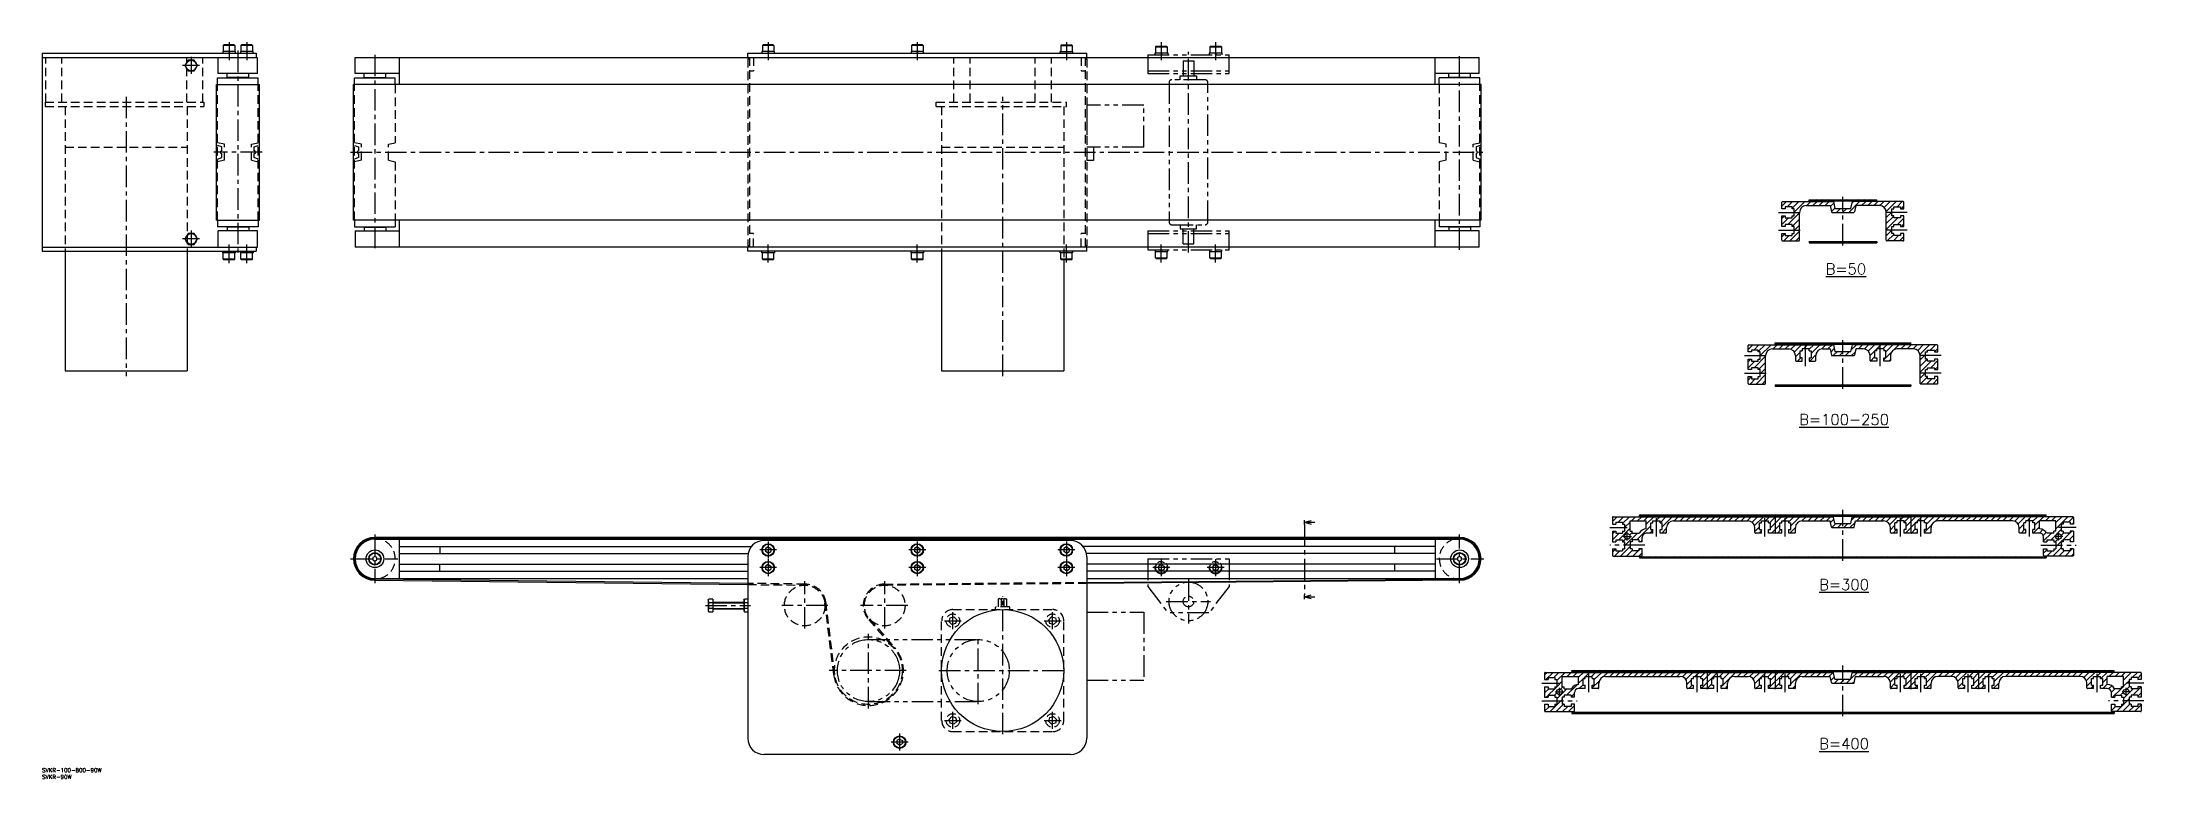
# Model space of a CAD drawing. Extents: x 0 to 1550, y -8 to 536.
import ezdxf

# ---------------------------------------------------------------- set-up
doc = ezdxf.new("R2010")
doc.units = 0
doc.header["$LTSCALE"] = 0.5
for name, pattern in [('CENTER', [50.8, 31.75, -6.35, 6.35, -6.35]), ('DASHED', [19.05, 12.7, -6.35]), ('PHANTOM', [63.5, 31.75, -6.35, 6.35, -6.35, 6.35, -6.35])]:
    doc.linetypes.add(name, pattern=pattern)
for name, color, linetype in [('MSM_CENTER', 1, 'CENTER'), ('MSM_CONTINUOUS', 7, 'CONTINUOUS'), ('MSM_DASHED', 4, 'DASHED'), ('MSM_IMAGINARY', 6, 'PHANTOM'), ('MSM_NARROW', 5, 'CONTINUOUS'), ('MSM_PART_NUMBER', 7, 'CONTINUOUS')]:
    doc.layers.add(name, color=color, linetype=linetype)
doc.styles.get("Standard").update_dxf_attribs({"font": 'txt.shx', "height": 3, "bigfont": 'bigfont.shx'})

msp = doc.modelspace()

# ---------------------------------------------------------------- texts
at = {"layer": 'MSM_PART_NUMBER'}
for s, p in [('%%UB=50', (1315.5, 364.3)), ('%%UB=100-250', (1296, 253.3)), ('%%UB=300', (1310.7, 131.4)), ('%%UB=400', (1310.7, 14))]:
    msp.add_text(s, height=8, dxfattribs=at).set_placement(p)

# ---------------------------------------------------------------- blocks, each defined once
blk = doc.blocks.new('*U2')
at = {"layer": 'MSM_PART_NUMBER'}
blk.add_text('SVKR-100-800-90W', height=3, dxfattribs=at).set_placement((0, -3))
blk = doc.blocks.new('*U3')
at = {"layer": 'MSM_PART_NUMBER'}
blk.add_text('SVKR-90W', height=3, dxfattribs=at).set_placement((0, -8))

# ---------------------------------------------------------------- linework, layer by layer
at = {"layer": 'MSM_CENTER'}
for p, q in [((138, 535.8), (138, 522.5)), ((144.5, 529.5), (144.5, 379.5)), ((151, 535.8), (151, 522.5)), ((535.5, 535.8), (535.5, 522.5)), ((645.5, 535.8), (645.5, 522.5)), ((755.5, 535.8), (755.5, 522.5)), ((825.5, 535.8), (825.5, 522.5)), ((845.5, 380.5), (845.5, 528.5)), ((865.5, 535.8), (865.5, 522.5)), ((116.2, 518.5), (103.7, 518.5)), ((110, 524.8), (110, 512.3)), ((245.5, 526.5), (245.5, 382.5)), ((1045.5, 382.5), (1045.5, 526.5)), ((62, 495.5), (62, 289.3)), ((708.5, 289.3), (708.5, 495.5)), ((162.3, 454.5), (126.7, 454.5)), ((227.6, 454.5), (1063.4, 454.5)), ((1328.2, 385.7), (1328.2, 421.6)), ((1280.7, 410.1), (1298.4, 410.1)), ((1375.7, 410.1), (1358, 410.1)), ((116.2, 390.5), (103.7, 390.5)), ((110, 396.8), (110, 384.3)), ((1280.7, 397.1), (1298.4, 397.1)), ((1375.7, 397.1), (1358, 397.1)), ((138, 372.6), (138, 386.5)), ((151, 372.6), (151, 386.5)), ((535.5, 373.2), (535.5, 386.5)), ((645.5, 373.2), (645.5, 386.5)), ((755.5, 373.2), (755.5, 386.5)), ((825.5, 373.2), (825.5, 386.5)), ((865.5, 373.2), (865.5, 386.5)), ((1300.7, 296.6), (1300.7, 311.9)), ((1328.2, 280), (1328.2, 315.9)), ((1355.7, 296.6), (1355.7, 311.9)), ((1255.7, 304.4), (1273.4, 304.4)), ((1400.7, 304.4), (1383, 304.4)), ((1255.7, 291.4), (1273.4, 291.4)), ((1400.7, 291.4), (1383, 291.4)), ((1328.2, 153.1), (1328.2, 190.5)), ((245.5, 172.4), (245.5, 136.6)), ((931, 179.8), (931, 128)), ((1045.5, 136.6), (1045.5, 172.4)), ((1156.2, 177.5), (1169.2, 177.5)), ((1166.1, 171), (1172.3, 171)), ((1169.2, 167.9), (1169.2, 174.1)), ((1190.7, 171), (1190.7, 184.5)), ((1270.7, 171), (1270.7, 184.5)), ((1285.7, 171), (1285.7, 184.5)), ((1370.7, 171), (1370.7, 184.5)), ((1385.7, 171), (1385.7, 184.5)), ((1465.7, 171), (1465.7, 184.5)), ((1490.3, 171), (1484.1, 171)), ((1500.2, 177.5), (1487.2, 177.5)), ((1487.2, 167.9), (1487.2, 174.1)), ((541.8, 161), (529.3, 161)), ((535.5, 167.3), (535.5, 154.7)), ((651.8, 161), (639.3, 161)), ((645.5, 167.3), (645.5, 154.7)), ((761.8, 161), (749.3, 161)), ((755.5, 167.3), (755.5, 154.7)), ((1182.2, 164.5), (1156.2, 164.5)), ((1474.2, 164.5), (1500.2, 164.5)), ((227.6, 154.5), (262.5, 154.5)), ((541.8, 148), (529.3, 148)), ((535.5, 154.3), (535.5, 141.7)), ((651.8, 148), (639.3, 148)), ((645.5, 154.3), (645.5, 141.7)), ((761.8, 148), (749.3, 148)), ((755.5, 154.3), (755.5, 141.7)), ((831.8, 148), (819.3, 148)), ((825.5, 154.3), (825.5, 141.7)), ((871.8, 148), (859.3, 148)), ((865.5, 154.3), (865.5, 141.7)), ((1028.5, 154.5), (1063.4, 154.5)), ((562.5, 103), (562.5, 137.9)), ((621.5, 103), (621.5, 137.9)), ((708.5, 25), (708.5, 127)), ((845.5, 139.3), (845.5, 106.7)), ((489.3, 120), (522.5, 120)), ((579.5, 120), (545.5, 120)), ((638.5, 120), (603.6, 120)), ((665.5, 108.8), (678, 108.8)), ((671.8, 102.5), (671.8, 115)), ((739.1, 108.8), (751.6, 108.8)), ((745.3, 102.5), (745.3, 115)), ((829.2, 123), (861.8, 123)), ((609.5, 44.1), (609.5, 99)), ((690.5, 47.1), (690.5, 96.9)), ((637.4, 72), (580.5, 72)), ((661.5, 72), (755.5, 72)), ((1106.2, 62.7), (1119.2, 62.7)), ((1140.7, 56.1), (1140.7, 69.7)), ((1220.7, 56.1), (1220.7, 69.7)), ((1235.7, 56.1), (1235.7, 69.7)), ((1270.7, 56.1), (1270.7, 69.7)), ((1285.7, 56.1), (1285.7, 69.7)), ((1328.2, 38.3), (1328.2, 75.7)), ((1370.7, 56.1), (1370.7, 69.7)), ((1385.7, 56.1), (1385.7, 69.7)), ((1420.7, 56.1), (1420.7, 69.7)), ((1435.7, 56.1), (1435.7, 69.7)), ((1515.7, 56.1), (1515.7, 69.7)), ((1550.2, 62.7), (1537.2, 62.7)), ((1106.2, 49.7), (1132.2, 49.7)), ((1116.1, 56.2), (1122.3, 56.2)), ((1119.2, 53.1), (1119.2, 59.3)), ((1550.2, 49.7), (1524.2, 49.7)), ((1540.3, 56.2), (1534.1, 56.2)), ((1537.2, 53.1), (1537.2, 59.3)), ((665.5, 35.2), (678, 35.2)), ((671.8, 29), (671.8, 41.5)), ((739.1, 35.2), (751.6, 35.2)), ((745.3, 29), (745.3, 41.5)), ((638.8, 19.2), (626.3, 19.2)), ((632.5, 25.5), (632.5, 13))]:
    msp.add_line(p, q, dxfattribs=at)
at = {"layer": 'MSM_CONTINUOUS'}
for p, q in [((0, 527.5), (0, 381.5)), ((0, 527.5), (158, 527.5)), ((142.6, 528.8), (133.4, 528.8)), ((133.4, 528.8), (133.4, 527.5)), ((134.2, 533.8), (133.7, 533.3)), ((142.2, 533.3), (133.7, 533.3)), ((133.7, 533.3), (133.7, 528.8)), ((141.7, 533.8), (134.2, 533.8)), ((137.7, 528.8), (138, 527.5)), ((138, 528.8), (138.3, 527.5)), ((142.2, 533.3), (141.7, 533.8)), ((142.2, 533.3), (142.2, 528.8)), ((142.6, 527.5), (142.6, 528.8)), ((155.6, 528.8), (146.4, 528.8)), ((146.4, 528.8), (146.4, 527.5)), ((147.2, 533.8), (146.7, 533.3)), ((155.2, 533.3), (146.7, 533.3)), ((146.7, 533.3), (146.7, 528.8)), ((154.7, 533.8), (147.2, 533.8)), ((150.7, 528.8), (151, 527.5)), ((151, 528.8), (151.3, 527.5)), ((155.2, 533.3), (154.7, 533.8)), ((155.2, 533.3), (155.2, 528.8)), ((155.6, 527.5), (155.6, 528.8)), ((158, 527.5), (158, 524.5)), ((520.5, 527.5), (770.5, 527.5)), ((520.5, 524.5), (520.5, 527.5)), ((540.1, 528.8), (530.9, 528.8)), ((530.9, 528.8), (530.9, 527.5)), ((531.8, 533.8), (531.3, 533.3)), ((539.8, 533.3), (531.3, 533.3)), ((531.3, 533.3), (531.3, 528.8)), ((539.3, 533.8), (531.8, 533.8)), ((535.3, 528.8), (535.5, 527.5)), ((535.5, 528.8), (535.8, 527.5)), ((539.8, 533.3), (539.3, 533.8)), ((539.8, 533.3), (539.8, 528.8)), ((540.1, 527.5), (540.1, 528.8)), ((650.1, 528.8), (640.9, 528.8)), ((640.9, 528.8), (640.9, 527.5)), ((641.8, 533.8), (641.3, 533.3)), ((649.8, 533.3), (641.3, 533.3)), ((641.3, 533.3), (641.3, 528.8)), ((649.3, 533.8), (641.8, 533.8)), ((645.3, 528.8), (645.5, 527.5)), ((645.5, 528.8), (645.8, 527.5)), ((649.8, 533.3), (649.3, 533.8)), ((649.8, 533.3), (649.8, 528.8)), ((650.1, 527.5), (650.1, 528.8)), ((750.9, 528.8), (760.1, 528.8)), ((750.9, 527.5), (750.9, 528.8)), ((751.3, 533.3), (751.8, 533.8)), ((751.3, 533.3), (759.8, 533.3)), ((751.3, 533.3), (751.3, 528.8)), ((751.8, 533.8), (759.3, 533.8)), ((755.5, 528.8), (755.3, 527.5)), ((755.8, 528.8), (755.5, 527.5)), ((759.3, 533.8), (759.8, 533.3)), ((759.8, 533.3), (759.8, 528.8)), ((760.1, 528.8), (760.1, 527.5)), ((770.5, 524.5), (770.5, 527.5)), ((0, 524.5), (159, 524.5)), ((107.7, 522.5), (105.4, 518.5)), ((105.4, 518.5), (107.7, 514.5)), ((112.3, 522.5), (107.7, 522.5)), ((107.7, 514.5), (112.3, 514.5)), ((114.6, 518.5), (112.3, 522.5)), ((112.3, 514.5), (114.6, 518.5)), ((130, 512.5), (130, 524.5)), ((159, 512.5), (130, 512.5)), ((136.5, 509.7), (136.5, 512.5)), ((152.5, 509.7), (152.5, 512.5)), ((159, 512.5), (159, 524.5)), ((231, 524.5), (1060, 524.5)), ((231, 512.5), (231, 524.5)), ((263.5, 512.5), (231, 512.5)), ((237.5, 509.7), (237.5, 512.5)), ((253.5, 509.7), (253.5, 512.5)), ((263.5, 524.5), (263.5, 504.5)), ((1027.5, 504.5), (1027.5, 524.5)), ((1060, 512.5), (1027.5, 512.5)), ((1037.5, 509.7), (1037.5, 512.5)), ((1053.5, 509.7), (1053.5, 512.5)), ((1060, 512.5), (1060, 524.5)), ((128.7, 504.5), (160.3, 504.5)), ((128.7, 404.5), (128.7, 504.5)), ((129.5, 509.5), (159.5, 509.5)), ((129.5, 504.5), (129.5, 509.5)), ((152.5, 509.7), (136.5, 509.7)), ((138.5, 509.5), (138.5, 509.7)), ((150.5, 509.5), (150.5, 509.7)), ((159.5, 504.5), (159.5, 509.5)), ((160.3, 404.5), (160.3, 504.5)), ((1061.3, 504.5), (229.7, 504.5)), ((229.7, 404.5), (229.7, 504.5)), ((230.5, 509.5), (260.5, 509.5)), ((230.5, 504.5), (230.5, 509.5)), ((237.5, 509.7), (253.5, 509.7)), ((239.5, 509.5), (239.5, 509.7)), ((251.5, 509.5), (251.5, 509.7)), ((260.5, 504.5), (260.5, 509.5)), ((1060.5, 509.5), (1030.5, 509.5)), ((1030.5, 504.5), (1030.5, 509.5)), ((1053.5, 509.7), (1037.5, 509.7)), ((1039.5, 509.5), (1039.5, 509.7)), ((1051.5, 509.5), (1051.5, 509.7)), ((1060.5, 504.5), (1060.5, 509.5)), ((1061.3, 404.5), (1061.3, 504.5)), ((1303.2, 418.6), (1303.2, 419.5)), ((1303.2, 419.5), (1353.2, 419.5)), ((1303.2, 418.6), (1353.2, 418.6)), ((1353.2, 418.6), (1353.2, 419.5)), ((128.7, 404.5), (160.3, 404.5)), ((129.5, 404.5), (129.5, 399.5)), ((159.5, 404.5), (159.5, 399.5)), ((1061.3, 404.5), (229.7, 404.5)), ((230.5, 404.5), (230.5, 399.5)), ((260.5, 404.5), (260.5, 399.5)), ((263.5, 404.5), (263.5, 384.5)), ((1027.5, 384.5), (1027.5, 404.5)), ((1030.5, 404.5), (1030.5, 399.5)), ((1060.5, 404.5), (1060.5, 399.5)), ((1283.2, 412.7), (1283.2, 417.6)), ((1285.7, 412.7), (1283.2, 412.7)), ((1283.2, 407.5), (1285.7, 407.5)), ((1283.2, 399.7), (1283.2, 407.5)), ((1283.7, 418.1), (1321.2, 418.1)), ((1285.7, 414.2), (1285.7, 412.7)), ((1290.7, 414.2), (1285.7, 414.2)), ((1285.7, 407.5), (1285.7, 406)), ((1285.7, 406), (1290.7, 406)), ((1290.7, 412.7), (1290.7, 414.2)), ((1292.2, 412.7), (1290.7, 412.7)), ((1290.7, 407.5), (1292.2, 407.5)), ((1290.7, 406), (1290.7, 407.5)), ((1292.2, 407.5), (1292.2, 412.7)), ((1296.2, 389.6), (1296.2, 410.1)), ((1301.2, 415.1), (1318.7, 415.1)), ((1318.7, 415.1), (1319.8, 410.5)), ((1320.2, 410.1), (1336.2, 410.1)), ((1321.2, 418.1), (1322.3, 413.1)), ((1322.3, 413.1), (1334.1, 413.1)), ((1334.1, 413.1), (1335.2, 418.1)), ((1372.7, 418.1), (1335.2, 418.1)), ((1337.7, 415.1), (1336.7, 410.5)), ((1355.2, 415.1), (1337.7, 415.1)), ((1360.2, 389.6), (1360.2, 410.1)), ((1364.2, 407.5), (1364.2, 412.7)), ((1364.2, 412.7), (1365.7, 412.7)), ((1365.7, 407.5), (1364.2, 407.5)), ((1365.7, 412.7), (1365.7, 414.2)), ((1365.7, 414.2), (1370.7, 414.2)), ((1365.7, 406), (1365.7, 407.5)), ((1370.7, 406), (1365.7, 406)), ((1370.7, 414.2), (1370.7, 412.7)), ((1370.7, 412.7), (1373.2, 412.7)), ((1373.2, 407.5), (1370.7, 407.5)), ((1370.7, 407.5), (1370.7, 406)), ((1373.2, 412.7), (1373.2, 417.6)), ((1373.2, 399.7), (1373.2, 407.5)), ((107.7, 394.5), (105.4, 390.5)), ((105.4, 390.5), (107.7, 386.5)), ((112.3, 394.5), (107.7, 394.5)), ((114.6, 390.5), (112.3, 394.5)), ((112.3, 386.5), (114.6, 390.5)), ((159.5, 399.5), (129.5, 399.5)), ((130, 384.5), (130, 396.5)), ((159, 396.5), (130, 396.5)), ((152.5, 399.3), (136.5, 399.3)), ((136.5, 399.3), (136.5, 396.5)), ((138.5, 399.5), (138.5, 399.3)), ((150.5, 399.5), (150.5, 399.3)), ((152.5, 399.3), (152.5, 396.5)), ((159, 384.5), (159, 396.5)), ((230.5, 399.5), (260.5, 399.5)), ((231, 396.5), (231, 384.5)), ((231, 396.5), (263.5, 396.5)), ((237.5, 399.3), (253.5, 399.3)), ((237.5, 399.3), (237.5, 396.5)), ((239.5, 399.5), (239.5, 399.3)), ((251.5, 399.5), (251.5, 399.3)), ((253.5, 399.3), (253.5, 396.5)), ((1060, 396.5), (1027.5, 396.5)), ((1060.5, 399.5), (1030.5, 399.5)), ((1053.5, 399.3), (1037.5, 399.3)), ((1037.5, 399.3), (1037.5, 396.5)), ((1039.5, 399.5), (1039.5, 399.3)), ((1051.5, 399.5), (1051.5, 399.3)), ((1053.5, 399.3), (1053.5, 396.5)), ((1060, 384.5), (1060, 396.5)), ((1285.7, 399.7), (1283.2, 399.7)), ((1283.2, 394.5), (1285.7, 394.5)), ((1283.2, 389.6), (1283.2, 394.5)), ((1283.7, 389.1), (1295.7, 389.1)), ((1285.7, 401.2), (1285.7, 399.7)), ((1290.7, 401.2), (1285.7, 401.2)), ((1285.7, 394.5), (1285.7, 393)), ((1285.7, 393), (1290.7, 393)), ((1290.7, 399.7), (1290.7, 401.2)), ((1292.2, 399.7), (1290.7, 399.7)), ((1290.7, 394.5), (1292.2, 394.5)), ((1290.7, 393), (1290.7, 394.5)), ((1292.2, 394.5), (1292.2, 399.7)), ((1303.2, 388.6), (1303.2, 387.7)), ((1303.2, 388.6), (1353.2, 388.6)), ((1303.2, 387.7), (1353.2, 387.7)), ((1353.2, 388.6), (1353.2, 387.7)), ((1372.7, 389.1), (1360.7, 389.1)), ((1364.2, 394.5), (1364.2, 399.7)), ((1364.2, 399.7), (1365.7, 399.7)), ((1365.7, 394.5), (1364.2, 394.5)), ((1365.7, 399.7), (1365.7, 401.2)), ((1365.7, 401.2), (1370.7, 401.2)), ((1365.7, 393), (1365.7, 394.5)), ((1370.7, 393), (1365.7, 393)), ((1370.7, 401.2), (1370.7, 399.7)), ((1370.7, 399.7), (1373.2, 399.7)), ((1373.2, 394.5), (1370.7, 394.5)), ((1370.7, 394.5), (1370.7, 393)), ((1373.2, 389.6), (1373.2, 394.5)), ((0, 384.5), (159, 384.5)), ((0, 381.5), (158, 381.5)), ((17, 381.5), (17, 293.3)), ((107, 381.5), (107, 293.3)), ((107.7, 386.5), (112.3, 386.5)), ((133.4, 380.2), (133.4, 381.5)), ((142.6, 380.2), (133.4, 380.2)), ((133.7, 375.7), (133.7, 380.2)), ((142.2, 375.7), (133.7, 375.7)), ((134.2, 375.2), (133.7, 375.7)), ((141.7, 375.2), (134.2, 375.2)), ((137.7, 380.2), (138, 381.5)), ((138, 380.2), (138.3, 381.5)), ((142.2, 375.7), (141.7, 375.2)), ((142.2, 375.7), (142.2, 380.2)), ((142.6, 381.5), (142.6, 380.2)), ((146.4, 380.2), (146.4, 381.5)), ((155.6, 380.2), (146.4, 380.2)), ((146.7, 375.7), (146.7, 380.2)), ((155.2, 375.7), (146.7, 375.7)), ((147.2, 375.2), (146.7, 375.7)), ((154.7, 375.2), (147.2, 375.2)), ((150.7, 380.2), (151, 381.5)), ((151, 380.2), (151.3, 381.5)), ((155.2, 375.7), (154.7, 375.2)), ((155.2, 375.7), (155.2, 380.2)), ((155.6, 381.5), (155.6, 380.2)), ((158, 384.5), (158, 381.5)), ((1060, 384.5), (231, 384.5)), ((520.5, 381.5), (520.5, 384.5)), ((770.5, 381.5), (520.5, 381.5)), ((530.9, 380.2), (530.9, 381.5)), ((540.1, 380.2), (530.9, 380.2)), ((531.3, 375.7), (531.3, 380.2)), ((539.8, 375.7), (531.3, 375.7)), ((531.8, 375.2), (531.3, 375.7)), ((539.3, 375.2), (531.8, 375.2)), ((535.3, 380.2), (535.5, 381.5)), ((535.5, 380.2), (535.8, 381.5)), ((539.8, 375.7), (539.3, 375.2)), ((539.8, 375.7), (539.8, 380.2)), ((540.1, 381.5), (540.1, 380.2)), ((640.9, 380.2), (640.9, 381.5)), ((650.1, 380.2), (640.9, 380.2)), ((641.3, 375.7), (641.3, 380.2)), ((649.8, 375.7), (641.3, 375.7)), ((641.8, 375.2), (641.3, 375.7)), ((649.3, 375.2), (641.8, 375.2)), ((645.3, 380.2), (645.5, 381.5)), ((645.5, 380.2), (645.8, 381.5)), ((649.8, 375.7), (649.3, 375.2)), ((649.8, 375.7), (649.8, 380.2)), ((650.1, 381.5), (650.1, 380.2)), ((663.5, 381.5), (663.5, 293.3)), ((750.9, 380.2), (750.9, 381.5)), ((760.1, 380.2), (750.9, 380.2)), ((751.3, 375.7), (751.3, 380.2)), ((759.8, 375.7), (751.3, 375.7)), ((751.8, 375.2), (751.3, 375.7)), ((759.3, 375.2), (751.8, 375.2)), ((753.5, 375.2), (753.5, 293.3)), ((755.3, 380.2), (755.5, 381.5)), ((755.5, 380.2), (755.8, 381.5)), ((759.8, 375.7), (759.3, 375.2)), ((759.8, 375.7), (759.8, 380.2)), ((760.1, 381.5), (760.1, 380.2)), ((770.5, 381.5), (770.5, 384.5)), ((1258.2, 307.1), (1258.2, 311.9)), ((1258.7, 312.4), (1321.2, 312.4)), ((1278.2, 312.9), (1278.2, 313.8)), ((1278.2, 313.8), (1378.2, 313.8)), ((1278.2, 312.9), (1378.2, 312.9)), ((1321.2, 312.4), (1322.3, 307.4)), ((1334.1, 307.4), (1335.2, 312.4)), ((1397.7, 312.4), (1335.2, 312.4)), ((1378.2, 312.9), (1378.2, 313.8)), ((1398.2, 307.1), (1398.2, 311.9)), ((1260.7, 307.1), (1258.2, 307.1)), ((1258.2, 301.9), (1260.7, 301.9)), ((1258.2, 294.1), (1258.2, 301.9)), ((1260.7, 308.5), (1260.7, 307.1)), ((1265.7, 308.5), (1260.7, 308.5)), ((1260.7, 301.9), (1260.7, 300.3)), ((1260.7, 300.3), (1265.7, 300.3)), ((1260.7, 295.5), (1260.7, 294.1)), ((1265.7, 295.5), (1260.7, 295.5)), ((1265.7, 307.1), (1265.7, 308.5)), ((1267.2, 307.1), (1265.7, 307.1)), ((1265.7, 301.9), (1267.2, 301.9)), ((1265.7, 300.3), (1265.7, 301.9)), ((1265.7, 294.1), (1265.7, 295.5)), ((1267.2, 301.9), (1267.2, 307.1)), ((1271.2, 283.9), (1271.2, 304.4)), ((1276.2, 309.4), (1288.2, 309.4)), ((1293.2, 304.4), (1293.2, 300.9)), ((1293.7, 300.4), (1298.1, 300.4)), ((1296.6, 302.9), (1296.6, 307.9)), ((1296.6, 307.9), (1298.1, 307.9)), ((1298.1, 302.9), (1296.6, 302.9)), ((1303.3, 309.4), (1298.1, 309.4)), ((1298.1, 309.4), (1298.1, 307.9)), ((1298.1, 300.4), (1298.1, 302.9)), ((1303.3, 307.9), (1303.3, 309.4)), ((1303.3, 307.9), (1304.8, 307.9)), ((1303.3, 302.9), (1304.8, 302.9)), ((1303.3, 302.9), (1303.3, 300.4)), ((1303.3, 300.4), (1307.7, 300.4)), ((1304.8, 307.9), (1304.8, 302.9)), ((1308.2, 300.9), (1308.2, 304.4)), ((1313.2, 309.4), (1318.7, 309.4)), ((1318.7, 309.4), (1319.8, 304.8)), ((1320.2, 304.4), (1336.2, 304.4)), ((1322.3, 307.4), (1334.1, 307.4)), ((1337.7, 309.4), (1336.7, 304.8)), ((1343.2, 309.4), (1337.7, 309.4)), ((1348.2, 300.9), (1348.2, 304.4)), ((1353.1, 300.4), (1348.7, 300.4)), ((1351.6, 307.9), (1351.6, 302.9)), ((1353.1, 307.9), (1351.6, 307.9)), ((1351.6, 302.9), (1353.1, 302.9)), ((1358.3, 309.4), (1353.1, 309.4)), ((1353.1, 307.9), (1353.1, 309.4)), ((1353.1, 302.9), (1353.1, 300.4)), ((1358.3, 309.4), (1358.3, 307.9)), ((1359.8, 307.9), (1358.3, 307.9)), ((1358.3, 302.9), (1359.8, 302.9)), ((1358.3, 300.4), (1358.3, 302.9)), ((1362.7, 300.4), (1358.3, 300.4)), ((1359.8, 302.9), (1359.8, 307.9)), ((1363.2, 304.4), (1363.2, 300.9)), ((1380.2, 309.4), (1368.2, 309.4)), ((1385.2, 283.9), (1385.2, 304.4)), ((1389.2, 301.9), (1389.2, 307.1)), ((1389.2, 307.1), (1390.7, 307.1)), ((1390.7, 301.9), (1389.2, 301.9)), ((1390.7, 307.1), (1390.7, 308.5)), ((1390.7, 308.5), (1395.7, 308.5)), ((1390.7, 300.3), (1390.7, 301.9)), ((1395.7, 300.3), (1390.7, 300.3)), ((1390.7, 294.1), (1390.7, 295.5)), ((1390.7, 295.5), (1395.7, 295.5)), ((1395.7, 308.5), (1395.7, 307.1)), ((1395.7, 307.1), (1398.2, 307.1)), ((1398.2, 301.9), (1395.7, 301.9)), ((1395.7, 301.9), (1395.7, 300.3)), ((1395.7, 295.5), (1395.7, 294.1)), ((1398.2, 294.1), (1398.2, 301.9)), ((17, 293.3), (107, 293.3)), ((663.5, 293.3), (753.5, 293.3)), ((1260.7, 294.1), (1258.2, 294.1)), ((1258.2, 283.9), (1258.2, 288.9)), ((1258.2, 288.9), (1260.7, 288.9)), ((1258.7, 283.4), (1270.7, 283.4)), ((1260.7, 288.9), (1260.7, 287.3)), ((1260.7, 287.3), (1265.7, 287.3)), ((1267.2, 294.1), (1265.7, 294.1)), ((1265.7, 288.9), (1267.2, 288.9)), ((1265.7, 287.3), (1265.7, 288.9)), ((1267.2, 288.9), (1267.2, 294.1)), ((1278.2, 282.9), (1278.2, 282)), ((1278.2, 282.9), (1378.2, 282.9)), ((1278.2, 282), (1378.2, 282)), ((1378.2, 282.9), (1378.2, 282)), ((1397.7, 283.4), (1385.7, 283.4)), ((1389.2, 288.9), (1389.2, 294.1)), ((1389.2, 294.1), (1390.7, 294.1)), ((1390.7, 288.9), (1389.2, 288.9)), ((1390.7, 287.3), (1390.7, 288.9)), ((1395.7, 287.3), (1390.7, 287.3)), ((1395.7, 294.1), (1398.2, 294.1)), ((1398.2, 288.9), (1395.7, 288.9)), ((1395.7, 288.9), (1395.7, 287.3)), ((1398.2, 283.9), (1398.2, 288.9)), ((1178.2, 186), (1178.2, 186.9)), ((1178.2, 186.9), (1478.2, 186.9)), ((1478.2, 186), (1478.2, 186.9)), ((1158.2, 185), (1158.2, 180.1)), ((1158.2, 180.1), (1160.7, 180.1)), ((1158.2, 174.9), (1160.7, 174.9)), ((1158.2, 174.9), (1158.2, 167.1)), ((1158.7, 185.5), (1277.7, 185.5)), ((1160.7, 181.6), (1160.7, 180.1)), ((1160.7, 181.6), (1165.7, 181.6)), ((1160.7, 174.9), (1160.7, 173.4)), ((1160.7, 173.4), (1165.7, 173.4)), ((1165.7, 181.6), (1165.7, 180.1)), ((1165.7, 180.1), (1167.2, 180.1)), ((1165.7, 174.9), (1165.7, 173.4)), ((1165.7, 174.9), (1167.2, 174.9)), ((1167.2, 180.1), (1167.2, 174.9)), ((1171.2, 182.5), (1183.2, 182.5)), ((1171.2, 174.9), (1171.2, 182.5)), ((1171.2, 174.9), (1172.7, 174.9)), ((1172.7, 173.4), (1172.7, 174.9)), ((1172.7, 173.4), (1178, 173.4)), ((1178.2, 186), (1478.2, 186)), ((1183.2, 176.5), (1183.2, 182.5)), ((1188.1, 173.5), (1183.2, 173.5)), ((1186.6, 181), (1188.1, 181)), ((1186.6, 176), (1186.6, 181)), ((1186.6, 176), (1188.1, 176)), ((1188.1, 182.5), (1193.3, 182.5)), ((1188.1, 181), (1188.1, 182.5)), ((1188.1, 173.5), (1188.1, 176)), ((1193.3, 181), (1193.3, 182.5)), ((1193.3, 181), (1194.8, 181)), ((1193.3, 173.5), (1193.3, 176)), ((1193.3, 176), (1194.8, 176)), ((1197.7, 173.5), (1193.3, 173.5)), ((1194.8, 176), (1194.8, 181)), ((1198.2, 174), (1198.2, 177.5)), ((1203.2, 182.5), (1258.2, 182.5)), ((1263.2, 174), (1263.2, 177.5)), ((1268.1, 173.5), (1263.7, 173.5)), ((1266.6, 181), (1268.1, 181)), ((1266.6, 176), (1266.6, 181)), ((1266.6, 176), (1268.1, 176)), ((1268.1, 182.5), (1273.3, 182.5)), ((1268.1, 181), (1268.1, 182.5)), ((1268.1, 173.5), (1268.1, 176)), ((1273.3, 181), (1273.3, 182.5)), ((1273.3, 181), (1274.8, 181)), ((1273.3, 173.5), (1273.3, 176)), ((1273.3, 176), (1274.8, 176)), ((1277.7, 173.5), (1273.3, 173.5)), ((1274.8, 176), (1274.8, 181)), ((1278.2, 185), (1278.2, 174)), ((1278.7, 185.5), (1320.8, 185.5)), ((1283.1, 173.5), (1278.7, 173.5)), ((1281.6, 181), (1283.1, 181)), ((1281.6, 176), (1281.6, 181)), ((1281.6, 176), (1283.1, 176)), ((1283.1, 182.5), (1288.3, 182.5)), ((1283.1, 181), (1283.1, 182.5)), ((1283.1, 173.5), (1283.1, 176)), ((1288.3, 181), (1288.3, 182.5)), ((1288.3, 181), (1289.8, 181)), ((1288.3, 173.5), (1288.3, 176)), ((1288.3, 176), (1289.8, 176)), ((1292.7, 173.5), (1288.3, 173.5)), ((1289.8, 176), (1289.8, 181)), ((1293.2, 174), (1293.2, 177.5)), ((1298.2, 182.5), (1318.8, 182.5)), ((1319.8, 177.9), (1318.8, 182.5)), ((1320.3, 177.5), (1336.1, 177.5)), ((1322.3, 180.5), (1321.3, 185.1)), ((1322.3, 180.5), (1334.1, 180.5)), ((1334.1, 180.5), (1335.1, 185.1)), ((1335.6, 185.5), (1377.7, 185.5)), ((1336.6, 177.9), (1337.6, 182.5)), ((1337.6, 182.5), (1358.2, 182.5)), ((1363.2, 174), (1363.2, 177.5)), ((1368.1, 173.5), (1363.7, 173.5)), ((1366.6, 176), (1366.6, 181)), ((1368.1, 181), (1366.6, 181)), ((1368.1, 176), (1366.6, 176)), ((1373.3, 182.5), (1368.1, 182.5)), ((1368.1, 181), (1368.1, 182.5)), ((1368.1, 173.5), (1368.1, 176)), ((1373.3, 181), (1373.3, 182.5)), ((1374.8, 181), (1373.3, 181)), ((1373.3, 173.5), (1373.3, 176)), ((1374.8, 176), (1373.3, 176)), ((1377.7, 173.5), (1373.3, 173.5)), ((1374.8, 176), (1374.8, 181)), ((1378.2, 185), (1378.2, 174)), ((1497.7, 185.5), (1378.7, 185.5)), ((1383.1, 173.5), (1378.7, 173.5)), ((1381.6, 176), (1381.6, 181)), ((1383.1, 181), (1381.6, 181)), ((1383.1, 176), (1381.6, 176)), ((1388.3, 182.5), (1383.1, 182.5)), ((1383.1, 181), (1383.1, 182.5)), ((1383.1, 173.5), (1383.1, 176)), ((1388.3, 181), (1388.3, 182.5)), ((1389.8, 181), (1388.3, 181)), ((1388.3, 173.5), (1388.3, 176)), ((1389.8, 176), (1388.3, 176)), ((1392.7, 173.5), (1388.3, 173.5)), ((1389.8, 176), (1389.8, 181)), ((1393.2, 174), (1393.2, 177.5)), ((1453.2, 182.5), (1398.2, 182.5)), ((1458.2, 174), (1458.2, 177.5)), ((1463.1, 173.5), (1458.7, 173.5)), ((1461.6, 176), (1461.6, 181)), ((1463.1, 181), (1461.6, 181)), ((1463.1, 176), (1461.6, 176)), ((1468.3, 182.5), (1463.1, 182.5)), ((1463.1, 181), (1463.1, 182.5)), ((1463.1, 173.5), (1463.1, 176)), ((1468.3, 181), (1468.3, 182.5)), ((1469.8, 181), (1468.3, 181)), ((1468.3, 173.5), (1468.3, 176)), ((1469.8, 176), (1468.3, 176)), ((1473.2, 173.5), (1468.3, 173.5)), ((1469.8, 176), (1469.8, 181)), ((1485.2, 182.5), (1473.2, 182.5)), ((1473.2, 176.5), (1473.2, 182.5)), ((1483.7, 173.4), (1478.5, 173.4)), ((1485.2, 174.9), (1483.7, 174.9)), ((1483.7, 173.4), (1483.7, 174.9)), ((1485.2, 174.9), (1485.2, 182.5)), ((1489.2, 180.1), (1489.2, 174.9)), ((1490.7, 180.1), (1489.2, 180.1)), ((1490.7, 174.9), (1489.2, 174.9)), ((1490.7, 181.6), (1490.7, 180.1)), ((1495.7, 181.6), (1490.7, 181.6)), ((1490.7, 174.9), (1490.7, 173.4)), ((1495.7, 173.4), (1490.7, 173.4)), ((1495.7, 181.6), (1495.7, 180.1)), ((1498.2, 180.1), (1495.7, 180.1)), ((1498.2, 174.9), (1495.7, 174.9)), ((1495.7, 174.9), (1495.7, 173.4)), ((1498.2, 185), (1498.2, 180.1)), ((1498.2, 174.9), (1498.2, 167.1)), ((245.5, 156.2), (244, 155.4)), ((244, 155.4), (244, 153.6)), ((1045.5, 170.3), (245.5, 170.3)), ((245.5, 169.5), (1045.5, 169.5)), ((245.5, 169), (1045.5, 169)), ((247, 155.4), (245.5, 156.2)), ((247, 153.6), (247, 155.4)), ((263.5, 169), (263.5, 140)), ((263.5, 163.6), (523.3, 163.6)), ((263.5, 158.4), (520.8, 158.4)), ((293.5, 163.6), (293.5, 158.4)), ((520.5, 156), (520.5, 22)), ((758.5, 168), (532.5, 168)), ((535.5, 163.3), (533.5, 162.1)), ((533.5, 162.1), (533.5, 159.9)), ((535.5, 158.7), (533.5, 159.9)), ((535.5, 163.3), (537.5, 162.1)), ((535.5, 158.7), (537.5, 159.9)), ((537.5, 162.1), (537.5, 159.9)), ((645.5, 163.3), (643.5, 162.1)), ((643.5, 162.1), (643.5, 159.9)), ((645.5, 158.7), (643.5, 159.9)), ((645.5, 163.3), (647.5, 162.1)), ((645.5, 158.7), (647.5, 159.9)), ((647.5, 162.1), (647.5, 159.9)), ((755.5, 163.3), (753.5, 162.1)), ((753.5, 162.1), (753.5, 159.9)), ((755.5, 158.7), (753.5, 159.9)), ((755.5, 163.3), (757.5, 162.1)), ((755.5, 158.7), (757.5, 159.9)), ((757.5, 162.1), (757.5, 159.9)), ((1027.5, 163.6), (767.8, 163.6)), ((1027.5, 158.4), (770.3, 158.4)), ((770.5, 156), (770.5, 22)), ((997.5, 163.6), (997.5, 158.4)), ((1027.5, 169), (1027.5, 140)), ((1045.5, 156.2), (1044, 155.4)), ((1044, 155.4), (1044, 153.6)), ((1047, 155.4), (1045.5, 156.2)), ((1047, 153.6), (1047, 155.4)), ((1158.2, 167.1), (1160.7, 167.1)), ((1158.2, 161.9), (1160.7, 161.9)), ((1158.2, 161.9), (1158.2, 157)), ((1158.7, 156.5), (1179.7, 156.5)), ((1160.7, 168.6), (1160.7, 167.1)), ((1160.7, 168.6), (1165.7, 168.6)), ((1160.7, 161.9), (1160.7, 160.4)), ((1160.7, 160.4), (1165.7, 160.4)), ((1165.7, 168.6), (1165.7, 167.1)), ((1165.7, 167.1), (1167.2, 167.1)), ((1165.7, 161.9), (1165.7, 160.4)), ((1165.7, 161.9), (1167.2, 161.9)), ((1167.2, 167.1), (1167.2, 161.9)), ((1171.2, 167.1), (1171.2, 161.9)), ((1172.7, 167.1), (1171.2, 167.1)), ((1172.7, 161.9), (1171.2, 161.9)), ((1172.7, 168.6), (1172.7, 167.1)), ((1177.7, 168.6), (1172.7, 168.6)), ((1172.7, 161.9), (1172.7, 160.4)), ((1177.7, 160.4), (1172.7, 160.4)), ((1177.7, 168.6), (1177.7, 167.1)), ((1180.2, 167.1), (1177.7, 167.1)), ((1180.2, 161.9), (1177.7, 161.9)), ((1177.7, 161.9), (1177.7, 160.4)), ((1178.2, 156), (1178.2, 155.1)), ((1178.2, 156), (1478.2, 156)), ((1178.2, 155.1), (1478.2, 155.1)), ((1180.2, 167.1), (1180.2, 170.5)), ((1180.2, 157), (1180.2, 161.9)), ((1476.2, 167.1), (1476.2, 170.5)), ((1476.2, 167.1), (1478.7, 167.1)), ((1476.2, 157), (1476.2, 161.9)), ((1476.2, 161.9), (1478.7, 161.9)), ((1497.7, 156.5), (1476.7, 156.5)), ((1478.2, 156), (1478.2, 155.1)), ((1478.7, 168.6), (1478.7, 167.1)), ((1478.7, 168.6), (1483.7, 168.6)), ((1478.7, 161.9), (1478.7, 160.4)), ((1478.7, 160.4), (1483.7, 160.4)), ((1483.7, 168.6), (1483.7, 167.1)), ((1483.7, 167.1), (1485.2, 167.1)), ((1483.7, 161.9), (1483.7, 160.4)), ((1483.7, 161.9), (1485.2, 161.9)), ((1485.2, 167.1), (1485.2, 161.9)), ((1489.2, 167.1), (1489.2, 161.9)), ((1490.7, 167.1), (1489.2, 167.1)), ((1490.7, 161.9), (1489.2, 161.9)), ((1490.7, 168.6), (1490.7, 167.1)), ((1495.7, 168.6), (1490.7, 168.6)), ((1490.7, 161.9), (1490.7, 160.4)), ((1495.7, 160.4), (1490.7, 160.4)), ((1495.7, 168.6), (1495.7, 167.1)), ((1498.2, 167.1), (1495.7, 167.1)), ((1498.2, 161.9), (1495.7, 161.9)), ((1495.7, 161.9), (1495.7, 160.4)), ((1498.2, 161.9), (1498.2, 157)), ((244, 153.6), (245.5, 152.8)), ((245.5, 152.8), (247, 153.6)), ((245.5, 140), (520.5, 140)), ((263.5, 150.6), (520.5, 150.6)), ((263.5, 145.4), (520.5, 145.4)), ((293.5, 145.4), (293.5, 150.6)), ((535.5, 150.3), (533.5, 149.1)), ((533.5, 149.1), (533.5, 146.9)), ((535.5, 145.7), (533.5, 146.9)), ((535.5, 150.3), (537.5, 149.1)), ((535.5, 145.7), (537.5, 146.9)), ((537.5, 149.1), (537.5, 146.9)), ((645.5, 150.3), (643.5, 149.1)), ((643.5, 149.1), (643.5, 146.9)), ((645.5, 145.7), (643.5, 146.9)), ((645.5, 150.3), (647.5, 149.1)), ((645.5, 145.7), (647.5, 146.9)), ((647.5, 149.1), (647.5, 146.9)), ((755.5, 150.3), (753.5, 149.1)), ((753.5, 149.1), (753.5, 146.9)), ((755.5, 145.7), (753.5, 146.9)), ((755.5, 150.3), (757.5, 149.1)), ((755.5, 145.7), (757.5, 146.9)), ((757.5, 149.1), (757.5, 146.9)), ((1027.5, 150.6), (770.5, 150.6)), ((1027.5, 145.4), (770.5, 145.4)), ((770.5, 140), (1045.5, 140)), ((997.5, 150.6), (997.5, 145.4)), ((1044, 153.6), (1045.5, 152.8)), ((1045.5, 152.8), (1047, 153.6)), ((520.5, 136.3), (245.4, 139.5)), ((245.4, 138.7), (520.5, 135.5)), ((491.3, 124), (491.7, 124.6)), ((494.8, 124.6), (491.7, 124.6)), ((494.8, 124.6), (494.8, 115.4)), ((517.7, 124), (518.1, 124.6)), ((520.5, 124.6), (518.1, 124.6)), ((770.5, 137.1), (1045.7, 139.5)), ((1045.7, 138.7), (770.5, 136.3)), ((491.3, 124), (491.3, 116)), ((491.3, 116), (491.7, 115.4)), ((491.7, 122.3), (494.8, 122.3)), ((494.8, 117.7), (491.7, 117.7)), ((491.7, 115.4), (494.8, 115.4)), ((494.8, 122.5), (517.7, 122.5)), ((494.8, 117.5), (517.7, 117.5)), ((517.7, 124), (517.7, 116)), ((517.7, 116), (518.1, 115.4)), ((518.1, 122.3), (520.5, 122.3)), ((520.5, 117.7), (518.1, 117.7)), ((518.1, 115.4), (520.5, 115.4)), ((1108.2, 70.2), (1108.2, 65.3)), ((1108.2, 65.3), (1110.7, 65.3)), ((1108.7, 70.7), (1227.7, 70.7)), ((1110.7, 66.8), (1110.7, 65.3)), ((1110.7, 66.8), (1115.7, 66.8)), ((1115.7, 66.8), (1115.7, 65.3)), ((1115.7, 65.3), (1117.2, 65.3)), ((1117.2, 65.3), (1117.2, 60.1)), ((1121.2, 67.7), (1133.2, 67.7)), ((1121.2, 60.1), (1121.2, 67.7)), ((1128.2, 72.1), (1528.2, 72.1)), ((1128.2, 71.2), (1128.2, 72.1)), ((1128.2, 71.2), (1528.2, 71.2)), ((1133.2, 61.7), (1133.2, 67.7)), ((1136.6, 66.2), (1138.1, 66.2)), ((1136.6, 61.2), (1136.6, 66.2)), ((1138.1, 67.7), (1143.3, 67.7)), ((1138.1, 66.2), (1138.1, 67.7)), ((1143.3, 66.2), (1143.3, 67.7)), ((1143.3, 66.2), (1144.8, 66.2)), ((1144.8, 61.2), (1144.8, 66.2)), ((1148.2, 59.2), (1148.2, 62.7)), ((1153.2, 67.7), (1208.2, 67.7)), ((1213.2, 59.2), (1213.2, 62.7)), ((1216.6, 66.2), (1218.1, 66.2)), ((1216.6, 61.2), (1216.6, 66.2)), ((1218.1, 67.7), (1223.3, 67.7)), ((1218.1, 66.2), (1218.1, 67.7)), ((1223.3, 66.2), (1223.3, 67.7)), ((1223.3, 66.2), (1224.8, 66.2)), ((1224.8, 61.2), (1224.8, 66.2)), ((1228.2, 70.2), (1228.2, 59.2)), ((1228.7, 70.7), (1277.7, 70.7)), ((1231.6, 66.2), (1233.1, 66.2)), ((1231.6, 61.2), (1231.6, 66.2)), ((1233.1, 67.7), (1238.3, 67.7)), ((1233.1, 66.2), (1233.1, 67.7)), ((1238.3, 66.2), (1238.3, 67.7)), ((1238.3, 66.2), (1239.8, 66.2)), ((1239.8, 61.2), (1239.8, 66.2)), ((1243.2, 59.2), (1243.2, 62.7)), ((1248.2, 67.7), (1258.2, 67.7)), ((1263.2, 59.2), (1263.2, 62.7)), ((1266.6, 66.2), (1268.1, 66.2)), ((1266.6, 61.2), (1266.6, 66.2)), ((1268.1, 67.7), (1273.3, 67.7)), ((1268.1, 66.2), (1268.1, 67.7)), ((1273.3, 66.2), (1273.3, 67.7)), ((1273.3, 66.2), (1274.8, 66.2)), ((1274.8, 61.2), (1274.8, 66.2)), ((1278.2, 70.2), (1278.2, 59.2)), ((1278.7, 70.7), (1320.8, 70.7)), ((1281.6, 66.2), (1283.1, 66.2)), ((1281.6, 61.2), (1281.6, 66.2)), ((1283.1, 67.7), (1288.3, 67.7)), ((1283.1, 66.2), (1283.1, 67.7)), ((1288.3, 66.2), (1288.3, 67.7)), ((1288.3, 66.2), (1289.8, 66.2)), ((1289.8, 61.2), (1289.8, 66.2)), ((1293.2, 59.2), (1293.2, 62.7)), ((1298.2, 67.7), (1318.8, 67.7)), ((1319.8, 63.1), (1318.8, 67.7)), ((1320.3, 62.7), (1336.1, 62.7)), ((1322.3, 65.7), (1321.3, 70.3)), ((1322.3, 65.7), (1334.1, 65.7)), ((1334.1, 65.7), (1335.1, 70.3)), ((1335.6, 70.7), (1377.7, 70.7)), ((1336.6, 63.1), (1337.6, 67.7)), ((1337.6, 67.7), (1358.2, 67.7)), ((1363.2, 59.2), (1363.2, 62.7)), ((1366.6, 66.2), (1368.1, 66.2)), ((1366.6, 61.2), (1366.6, 66.2)), ((1368.1, 67.7), (1373.3, 67.7)), ((1368.1, 66.2), (1368.1, 67.7)), ((1373.3, 66.2), (1373.3, 67.7)), ((1373.3, 66.2), (1374.8, 66.2)), ((1374.8, 61.2), (1374.8, 66.2)), ((1378.2, 70.2), (1378.2, 59.2)), ((1427.7, 70.7), (1378.7, 70.7)), ((1381.6, 66.2), (1383.1, 66.2)), ((1381.6, 61.2), (1381.6, 66.2)), ((1383.1, 67.7), (1388.3, 67.7)), ((1383.1, 66.2), (1383.1, 67.7)), ((1388.3, 66.2), (1388.3, 67.7)), ((1388.3, 66.2), (1389.8, 66.2)), ((1389.8, 61.2), (1389.8, 66.2)), ((1393.2, 59.2), (1393.2, 62.7)), ((1408.2, 67.7), (1398.2, 67.7)), ((1413.2, 59.2), (1413.2, 62.7)), ((1416.6, 66.2), (1418.1, 66.2)), ((1416.6, 61.2), (1416.6, 66.2)), ((1418.1, 67.7), (1423.3, 67.7)), ((1418.1, 66.2), (1418.1, 67.7)), ((1423.3, 66.2), (1423.3, 67.7)), ((1423.3, 66.2), (1424.8, 66.2)), ((1424.8, 61.2), (1424.8, 66.2)), ((1428.2, 70.2), (1428.2, 59.2)), ((1547.7, 70.7), (1428.7, 70.7)), ((1431.6, 66.2), (1433.1, 66.2)), ((1431.6, 61.2), (1431.6, 66.2)), ((1433.1, 67.7), (1438.3, 67.7)), ((1433.1, 66.2), (1433.1, 67.7)), ((1438.3, 66.2), (1438.3, 67.7)), ((1438.3, 66.2), (1439.8, 66.2)), ((1439.8, 61.2), (1439.8, 66.2)), ((1443.2, 59.2), (1443.2, 62.7)), ((1503.2, 67.7), (1448.2, 67.7)), ((1508.2, 59.2), (1508.2, 62.7)), ((1511.6, 66.2), (1513.1, 66.2)), ((1511.6, 61.2), (1511.6, 66.2)), ((1513.1, 67.7), (1518.3, 67.7)), ((1513.1, 66.2), (1513.1, 67.7)), ((1518.3, 66.2), (1518.3, 67.7)), ((1518.3, 66.2), (1519.8, 66.2)), ((1519.8, 61.2), (1519.8, 66.2)), ((1535.2, 67.7), (1523.2, 67.7)), ((1523.2, 61.7), (1523.2, 67.7)), ((1528.2, 71.2), (1528.2, 72.1)), ((1535.2, 60.1), (1535.2, 67.7)), ((1539.2, 65.3), (1539.2, 60.1)), ((1540.7, 65.3), (1539.2, 65.3)), ((1540.7, 66.8), (1540.7, 65.3)), ((1545.7, 66.8), (1540.7, 66.8)), ((1545.7, 66.8), (1545.7, 65.3)), ((1548.2, 65.3), (1545.7, 65.3)), ((1548.2, 70.2), (1548.2, 65.3)), ((1108.2, 60.1), (1110.7, 60.1)), ((1108.2, 60.1), (1108.2, 52.3)), ((1108.2, 52.3), (1110.7, 52.3)), ((1108.2, 47.1), (1110.7, 47.1)), ((1108.2, 47.1), (1108.2, 42.2)), ((1110.7, 60.1), (1110.7, 58.6)), ((1110.7, 58.6), (1115.7, 58.6)), ((1110.7, 53.8), (1110.7, 52.3)), ((1110.7, 53.8), (1115.7, 53.8)), ((1110.7, 47.1), (1110.7, 45.6)), ((1115.7, 60.1), (1115.7, 58.6)), ((1115.7, 60.1), (1117.2, 60.1)), ((1115.7, 53.8), (1115.7, 52.3)), ((1115.7, 52.3), (1117.2, 52.3)), ((1115.7, 47.1), (1115.7, 45.6)), ((1115.7, 47.1), (1117.2, 47.1)), ((1117.2, 52.3), (1117.2, 47.1)), ((1121.2, 60.1), (1122.7, 60.1)), ((1121.2, 52.3), (1121.2, 47.1)), ((1122.7, 52.3), (1121.2, 52.3)), ((1122.7, 47.1), (1121.2, 47.1)), ((1122.7, 58.6), (1122.7, 60.1)), ((1122.7, 58.6), (1128, 58.6)), ((1122.7, 53.8), (1122.7, 52.3)), ((1127.7, 53.8), (1122.7, 53.8)), ((1122.7, 47.1), (1122.7, 45.6)), ((1127.7, 53.8), (1127.7, 52.3)), ((1130.2, 52.3), (1127.7, 52.3)), ((1130.2, 47.1), (1127.7, 47.1)), ((1127.7, 47.1), (1127.7, 45.6)), ((1130.2, 52.3), (1130.2, 55.7)), ((1130.2, 42.2), (1130.2, 47.1)), ((1138.1, 58.7), (1133.2, 58.7)), ((1136.6, 61.2), (1138.1, 61.2)), ((1138.1, 58.7), (1138.1, 61.2)), ((1143.3, 58.7), (1143.3, 61.2)), ((1143.3, 61.2), (1144.8, 61.2)), ((1147.7, 58.7), (1143.3, 58.7)), ((1218.1, 58.7), (1213.7, 58.7)), ((1216.6, 61.2), (1218.1, 61.2)), ((1218.1, 58.7), (1218.1, 61.2)), ((1223.3, 58.7), (1223.3, 61.2)), ((1223.3, 61.2), (1224.8, 61.2)), ((1227.7, 58.7), (1223.3, 58.7)), ((1233.1, 58.7), (1228.7, 58.7)), ((1231.6, 61.2), (1233.1, 61.2)), ((1233.1, 58.7), (1233.1, 61.2)), ((1238.3, 58.7), (1238.3, 61.2)), ((1238.3, 61.2), (1239.8, 61.2)), ((1242.7, 58.7), (1238.3, 58.7)), ((1268.1, 58.7), (1263.7, 58.7)), ((1266.6, 61.2), (1268.1, 61.2)), ((1268.1, 58.7), (1268.1, 61.2)), ((1273.3, 58.7), (1273.3, 61.2)), ((1273.3, 61.2), (1274.8, 61.2)), ((1277.7, 58.7), (1273.3, 58.7)), ((1283.1, 58.7), (1278.7, 58.7)), ((1281.6, 61.2), (1283.1, 61.2)), ((1283.1, 58.7), (1283.1, 61.2)), ((1288.3, 58.7), (1288.3, 61.2)), ((1288.3, 61.2), (1289.8, 61.2)), ((1292.7, 58.7), (1288.3, 58.7)), ((1368.1, 58.7), (1363.7, 58.7)), ((1366.6, 61.2), (1368.1, 61.2)), ((1368.1, 58.7), (1368.1, 61.2)), ((1373.3, 58.7), (1373.3, 61.2)), ((1373.3, 61.2), (1374.8, 61.2)), ((1377.7, 58.7), (1373.3, 58.7)), ((1383.1, 58.7), (1378.7, 58.7)), ((1381.6, 61.2), (1383.1, 61.2)), ((1383.1, 58.7), (1383.1, 61.2)), ((1388.3, 58.7), (1388.3, 61.2)), ((1388.3, 61.2), (1389.8, 61.2)), ((1392.7, 58.7), (1388.3, 58.7)), ((1418.1, 58.7), (1413.7, 58.7)), ((1416.6, 61.2), (1418.1, 61.2)), ((1418.1, 58.7), (1418.1, 61.2)), ((1423.3, 58.7), (1423.3, 61.2)), ((1423.3, 61.2), (1424.8, 61.2)), ((1427.7, 58.7), (1423.3, 58.7)), ((1433.1, 58.7), (1428.7, 58.7)), ((1431.6, 61.2), (1433.1, 61.2)), ((1433.1, 58.7), (1433.1, 61.2)), ((1438.3, 58.7), (1438.3, 61.2)), ((1438.3, 61.2), (1439.8, 61.2)), ((1442.7, 58.7), (1438.3, 58.7)), ((1513.1, 58.7), (1508.7, 58.7)), ((1511.6, 61.2), (1513.1, 61.2)), ((1513.1, 58.7), (1513.1, 61.2)), ((1518.3, 58.7), (1518.3, 61.2)), ((1518.3, 61.2), (1519.8, 61.2)), ((1523.2, 58.7), (1518.3, 58.7)), ((1526.2, 52.3), (1526.2, 55.7)), ((1526.2, 52.3), (1528.7, 52.3)), ((1526.2, 42.2), (1526.2, 47.1)), ((1526.2, 47.1), (1528.7, 47.1)), ((1533.7, 58.6), (1528.5, 58.6)), ((1528.7, 53.8), (1528.7, 52.3)), ((1528.7, 53.8), (1533.7, 53.8)), ((1528.7, 47.1), (1528.7, 45.6)), ((1535.2, 60.1), (1533.7, 60.1)), ((1533.7, 58.6), (1533.7, 60.1)), ((1533.7, 53.8), (1533.7, 52.3)), ((1533.7, 52.3), (1535.2, 52.3)), ((1533.7, 47.1), (1533.7, 45.6)), ((1533.7, 47.1), (1535.2, 47.1)), ((1535.2, 52.3), (1535.2, 47.1)), ((1540.7, 60.1), (1539.2, 60.1)), ((1539.2, 52.3), (1539.2, 47.1)), ((1540.7, 52.3), (1539.2, 52.3)), ((1540.7, 47.1), (1539.2, 47.1)), ((1540.7, 60.1), (1540.7, 58.6)), ((1545.7, 58.6), (1540.7, 58.6)), ((1540.7, 53.8), (1540.7, 52.3)), ((1545.7, 53.8), (1540.7, 53.8)), ((1540.7, 47.1), (1540.7, 45.6)), ((1548.2, 60.1), (1545.7, 60.1)), ((1545.7, 60.1), (1545.7, 58.6)), ((1545.7, 53.8), (1545.7, 52.3)), ((1548.2, 52.3), (1545.7, 52.3)), ((1548.2, 47.1), (1545.7, 47.1)), ((1545.7, 47.1), (1545.7, 45.6)), ((1548.2, 60.1), (1548.2, 52.3)), ((1548.2, 47.1), (1548.2, 42.2)), ((1108.7, 41.7), (1129.7, 41.7)), ((1110.7, 45.6), (1115.7, 45.6)), ((1127.7, 45.6), (1122.7, 45.6)), ((1128.2, 41.2), (1528.2, 41.2)), ((1128.2, 41.2), (1128.2, 40.3)), ((1128.2, 40.3), (1528.2, 40.3)), ((1547.7, 41.7), (1526.7, 41.7)), ((1528.2, 41.2), (1528.2, 40.3)), ((1528.7, 45.6), (1533.7, 45.6)), ((1545.7, 45.6), (1540.7, 45.6)), ((632.5, 21.5), (630.5, 20.3)), ((630.5, 20.3), (630.5, 18.1)), ((632.5, 16.9), (630.5, 18.1)), ((632.5, 21.5), (634.5, 20.3)), ((632.5, 16.9), (634.5, 18.1)), ((634.5, 20.3), (634.5, 18.1)), ((758.5, 10), (532.5, 10))]:
    msp.add_line(p, q, dxfattribs=at)
for centre, radius in [((110, 518.5), 4), ((110, 390.5), 4), ((1169.2, 171), 2.1), ((1487.2, 171), 2.1), ((245.5, 154.5), 6.5), ((245.5, 154.5), 4.6), ((245.5, 154.5), 4.25), ((535.5, 161), 4.6), ((535.5, 161), 4.25), ((645.5, 161), 4.6), ((645.5, 161), 4.25), ((755.5, 161), 4.6), ((755.5, 161), 4.25), ((1045.5, 154.5), 6.5), ((1045.5, 154.5), 4.6), ((1045.5, 154.5), 4.25), ((535.5, 148), 4.6), ((535.5, 148), 4.25), ((645.5, 148), 4.6), ((645.5, 148), 4.25), ((755.5, 148), 4.6), ((755.5, 148), 4.25), ((708.5, 72), 45), ((1119.2, 56.2), 2.1), ((1537.2, 56.2), 2.1), ((632.5, 19.2), 4.6), ((632.5, 19.2), 4.25)]:
    msp.add_circle(centre, radius, dxfattribs=at)
for centre, radius, start, end in [((1283.7, 417.6), 0.5, 90, 180), ((1301.2, 410.1), 5, 90, 180), ((1320.2, 410.6), 0.5, 192.4074, 270), ((1336.2, 410.6), 0.5, 270, 347.6793), ((1355.2, 410.1), 5, 0, 90), ((1372.7, 417.6), 0.5, 0, 90), ((1283.7, 389.6), 0.5, 180, 270), ((1295.7, 389.6), 0.5, 270, 0), ((1360.7, 389.6), 0.5, 180, 270), ((1372.7, 389.6), 0.5, 270, 0), ((1258.7, 311.9), 0.5, 90, 180), ((1397.7, 311.9), 0.5, 0, 90), ((1276.2, 304.4), 5, 90, 180), ((1288.2, 304.4), 5, 0, 90), ((1293.7, 300.9), 0.5, 180, 270), ((1307.7, 300.9), 0.5, 270, 0), ((1313.2, 304.4), 5, 90, 180), ((1320.2, 304.9), 0.5, 192.4074, 270), ((1336.2, 304.9), 0.5, 270, 347.6793), ((1343.2, 304.4), 5, 0, 90), ((1348.7, 300.9), 0.5, 180, 270), ((1362.7, 300.9), 0.5, 270, 0), ((1368.2, 304.4), 5, 90, 180), ((1380.2, 304.4), 5, 0, 90), ((1258.7, 283.9), 0.5, 180, 270), ((1270.7, 283.9), 0.5, 270, 0), ((1385.7, 283.9), 0.5, 180, 270), ((1397.7, 283.9), 0.5, 270, 0), ((1158.7, 185), 0.5, 90, 180), ((1183.2, 170.5), 6, 90, 151.0967), ((1183.2, 170.5), 3, 90, 180), ((1197.7, 174), 0.5, 270, 0), ((1203.2, 177.5), 5, 90, 180), ((1258.2, 177.5), 5, 0, 90), ((1263.7, 174), 0.5, 180, 270), ((1277.7, 185), 0.5, 0, 90), ((1277.7, 174), 0.5, 270, 360), ((1278.7, 185), 0.5, 90, 180), ((1278.7, 174), 0.5, 180, 270), ((1292.7, 174), 0.5, 270, 0), ((1298.2, 177.5), 5, 90, 180), ((1320.3, 178), 0.5, 192.4074, 270), ((1320.8, 185), 0.5, 12.4074, 90), ((1335.6, 185), 0.5, 90, 167.5926), ((1336.1, 178), 0.5, 270, 347.5926), ((1358.2, 177.5), 5, 0, 90), ((1363.7, 174), 0.5, 180, 270), ((1377.7, 185), 0.5, 0, 90), ((1377.7, 174), 0.5, 270, 0), ((1378.7, 185), 0.5, 90, 180), ((1378.7, 174), 0.5, 180, 270), ((1392.7, 174), 0.5, 270, 0), ((1398.2, 177.5), 5, 90, 180), ((1453.2, 177.5), 5, 0, 90), ((1458.7, 174), 0.5, 180, 270), ((1473.2, 170.5), 6, 28.9033, 90), ((1473.2, 170.5), 3, 0, 90), ((1497.7, 185), 0.5, 0, 90), ((245.5, 154.5), 15.8, 90, 269.3317), ((245.5, 154.5), 15, 75.1649, 284.8351), ((245.5, 154.5), 14.5, 90, 270), ((532.5, 156), 12, 90, 180), ((758.5, 156), 12, 0, 90), ((1045.5, 154.5), 15, 255.1649, 104.8351), ((1045.5, 154.5), 15.8, 270.4998, 90), ((1045.5, 154.5), 14.5, 270, 90), ((1158.7, 157), 0.5, 180, 270), ((1179.7, 157), 0.5, 270, 0), ((1476.7, 157), 0.5, 180, 270), ((1497.7, 157), 0.5, 270, 0), ((493.4, 123.5), 2.04, 154.3842, 214.3842), ((519.8, 123.5), 2.04, 154.3842, 214.3842), ((499, 120), 7.64, 162.412, 197.588), ((493.4, 116.5), 2.04, 145.6158, 205.6158), ((525.4, 120), 7.64, 162.412, 197.588), ((519.8, 116.5), 2.04, 145.6158, 205.6158), ((1108.7, 70.2), 0.5, 90, 180), ((1153.2, 62.7), 5, 90, 180), ((1208.2, 62.7), 5, 0, 90), ((1227.7, 70.2), 0.5, 0, 90), ((1228.7, 70.2), 0.5, 90, 180), ((1248.2, 62.7), 5, 90, 180), ((1258.2, 62.7), 5, 0, 90), ((1277.7, 70.2), 0.5, 0, 90), ((1278.7, 70.2), 0.5, 90, 180), ((1298.2, 62.7), 5, 90, 180), ((1320.3, 63.2), 0.5, 192.4074, 270), ((1320.8, 70.2), 0.5, 12.4074, 90), ((1335.6, 70.2), 0.5, 90, 167.5926), ((1336.1, 63.2), 0.5, 270, 347.5926), ((1358.2, 62.7), 5, 0, 90), ((1377.7, 70.2), 0.5, 0, 90), ((1378.7, 70.2), 0.5, 90, 180), ((1398.2, 62.7), 5, 90, 180), ((1408.2, 62.7), 5, 0, 90), ((1427.7, 70.2), 0.5, 0, 90), ((1428.7, 70.2), 0.5, 90, 180), ((1448.2, 62.7), 5, 90, 180), ((1503.2, 62.7), 5, 0, 90), ((1547.7, 70.2), 0.5, 0, 90), ((1133.2, 55.7), 6, 90, 151.0967), ((1133.2, 55.7), 3, 90, 180), ((1147.7, 59.2), 0.5, 270, 0), ((1213.7, 59.2), 0.5, 180, 270), ((1227.7, 59.2), 0.5, 270, 360), ((1228.7, 59.2), 0.5, 180, 270), ((1242.7, 59.2), 0.5, 270, 0), ((1263.7, 59.2), 0.5, 180, 270), ((1277.7, 59.2), 0.5, 270, 0), ((1278.7, 59.2), 0.5, 180, 270), ((1292.7, 59.2), 0.5, 270, 0), ((1363.7, 59.2), 0.5, 180, 270), ((1377.7, 59.2), 0.5, 270, 0), ((1378.7, 59.2), 0.5, 180, 270), ((1392.7, 59.2), 0.5, 270, 0), ((1413.7, 59.2), 0.5, 180, 270), ((1427.7, 59.2), 0.5, 270, 0), ((1428.7, 59.2), 0.5, 180, 270), ((1442.7, 59.2), 0.5, 270, 0), ((1508.7, 59.2), 0.5, 180, 270), ((1523.2, 55.7), 6, 28.9033, 90), ((1523.2, 55.7), 3, 0, 90), ((1108.7, 42.2), 0.5, 180, 270), ((1129.7, 42.2), 0.5, 270, 0), ((1526.7, 42.2), 0.5, 180, 270), ((1547.7, 42.2), 0.5, 270, 0), ((532.5, 22), 12, 180, 270), ((758.5, 22), 12, 270, 0)]:
    msp.add_arc(centre, radius, start, end, dxfattribs=at)
at = {"layer": 'MSM_DASHED'}
for p, q in [((2.7, 491.5), (2.7, 524.5)), ((14.7, 491.5), (14.7, 524.5)), ((106.7, 491.5), (106.7, 524.5)), ((118.7, 491.5), (118.7, 524.5)), ((520.5, 523.5), (520.5, 385.5)), ((520.5, 523.5), (521.7, 523.5)), ((521.7, 524.5), (521.7, 384.5)), ((521.7, 514.5), (524.7, 514.5)), ((524.7, 524.5), (524.7, 514.5)), ((672.5, 491.5), (672.5, 524.5)), ((684.5, 491.5), (684.5, 524.5)), ((732.5, 491.5), (732.5, 524.5)), ((744.5, 491.5), (744.5, 524.5)), ((766.3, 524.5), (766.3, 514.5)), ((766.3, 514.5), (769.3, 514.5)), ((769.3, 524.5), (769.3, 384.5)), ((769.3, 523.5), (770.5, 523.5)), ((770.5, 523.5), (770.5, 385.5)), ((129.5, 404.5), (129.5, 504.5)), ((159.5, 404.5), (159.5, 504.5)), ((230.5, 404.5), (230.5, 504.5)), ((260.5, 504.5), (260.5, 461.5)), ((1030.5, 504.5), (1030.5, 461.5)), ((1060.5, 404.5), (1060.5, 504.5)), ((2.3, 491.5), (2.3, 488.3)), ((2.3, 491.5), (119.3, 491.5)), ((2.3, 488.3), (119.3, 488.3)), ((17, 488.3), (17, 381.5)), ((107, 488.3), (107, 381.5)), ((119.3, 491.5), (119.3, 488.3)), ((659.5, 491.5), (755.5, 491.5)), ((659.5, 488.3), (659.5, 491.5)), ((659.5, 488.3), (755.5, 488.3)), ((663.5, 488.3), (663.5, 381.5)), ((753.5, 488.3), (753.5, 375.2)), ((755.5, 488.3), (755.5, 491.5)), ((17, 458.3), (107, 458.3)), ((134.5, 460.4), (129.5, 461.5)), ((132.5, 458.4), (129.5, 459.5)), ((129.5, 449.5), (132.5, 450.6)), ((132.5, 455.5), (132.5, 458.4)), ((132.5, 450.6), (132.5, 453.5)), ((134.5, 448.6), (134.5, 460.4)), ((154.5, 460.4), (159.5, 461.5)), ((154.5, 448.6), (154.5, 460.4)), ((156.5, 458.4), (159.5, 459.5)), ((156.5, 455.5), (156.5, 458.4)), ((156.5, 450.6), (156.5, 453.5)), ((159.5, 449.5), (156.5, 450.6)), ((235.5, 460.4), (230.5, 461.5)), ((230.5, 459.5), (233.5, 458.4)), ((233.5, 450.6), (230.5, 449.5)), ((233.5, 458.4), (233.5, 455.5)), ((233.5, 453.5), (233.5, 450.6)), ((235.5, 448.6), (235.5, 460.4)), ((255.5, 460.4), (260.5, 461.5)), ((255.5, 448.6), (255.5, 460.4)), ((663.5, 458.3), (753.5, 458.3)), ((1035.5, 460.4), (1030.5, 461.5)), ((1035.5, 448.6), (1035.5, 460.4)), ((1055.5, 460.4), (1060.5, 461.5)), ((1055.5, 448.6), (1055.5, 460.4)), ((1060.6, 459.5), (1057.6, 458.4)), ((1057.6, 458.4), (1057.6, 455.5)), ((1057.6, 453.5), (1057.6, 450.6)), ((1057.6, 450.6), (1060.6, 449.5)), ((134.5, 448.6), (129.5, 447.5)), ((154.5, 448.6), (159.5, 447.5)), ((235.5, 448.6), (230.5, 447.5)), ((255.5, 448.6), (260.5, 447.5)), ((260.5, 447.5), (260.5, 404.5)), ((1035.5, 448.6), (1030.5, 447.5)), ((1030.5, 447.5), (1030.5, 404.5)), ((1055.5, 448.6), (1060.5, 447.5)), ((524.7, 394.5), (521.7, 394.5)), ((524.7, 384.5), (524.7, 394.5)), ((769.3, 394.5), (766.3, 394.5)), ((766.3, 384.5), (766.3, 394.5)), ((521.7, 385.5), (520.5, 385.5)), ((770.5, 385.5), (769.3, 385.5)), ((562.7, 135.8), (520.5, 136.3)), ((520.5, 135.5), (562.7, 135)), ((621.4, 135.8), (770.5, 137.1)), ((770.5, 136.3), (621.4, 135)), ((705.5, 119), (705.5, 125)), ((707.5, 125), (707.5, 119)), ((709.5, 119), (709.5, 125)), ((711.5, 119), (711.5, 125)), ((583.9, 68.9), (577.4, 121.8)), ((584.7, 69), (578.2, 121.9)), ((609.7, 109.5), (628.2, 88.6)), ((610.3, 110.1), (628.8, 89.2)), ((663.5, 35.2), (663.5, 108.8)), ((669, 108), (669.7, 110.8)), ((669.7, 110.8), (672.5, 111.6)), ((671.8, 117), (745.3, 117)), ((672.5, 111.6), (674.6, 109.5)), ((674.6, 109.5), (673.8, 106.7)), ((703.3, 117), (703.3, 118.5)), ((713.3, 119), (703.8, 119)), ((713.8, 117), (713.8, 118.5)), ((742.5, 109.5), (744.6, 111.6)), ((743.3, 106.7), (742.5, 109.5)), ((744.6, 111.6), (747.4, 110.8)), ((747.4, 110.8), (748.1, 108)), ((753.5, 35.2), (753.5, 108.8)), ((671, 106), (669, 108)), ((673.8, 106.7), (671, 106)), ((746.1, 106), (743.3, 106.7)), ((748.1, 108), (746.1, 106)), ((669, 36), (671, 38)), ((669.7, 33.2), (669, 36)), ((672.5, 32.4), (669.7, 33.2)), ((671, 38), (673.8, 37.3)), ((674.6, 34.5), (672.5, 32.4)), ((673.8, 37.3), (674.6, 34.5)), ((742.5, 34.5), (743.3, 37.3)), ((744.6, 32.4), (742.5, 34.5)), ((743.3, 37.3), (746.1, 38)), ((747.4, 33.2), (744.6, 32.4)), ((746.1, 38), (748.1, 36)), ((748.1, 36), (747.4, 33.2)), ((671.8, 27), (745.3, 27))]:
    msp.add_line(p, q, dxfattribs=at)
for centre, radius in [((562.5, 120), 15), ((621.5, 120), 15), ((671.8, 108.8), 5), ((745.3, 108.8), 5), ((609.5, 72), 25), ((671.8, 35.2), 5), ((745.3, 35.2), 5)]:
    msp.add_circle(centre, radius, dxfattribs=at)
for centre, radius, start, end in [((132.5, 454.5), 1, 90, 270), ((156.5, 454.5), 1, 270, 90), ((233.5, 454.5), 1, 90, 270), ((1057.6, 454.5), 1, 270, 90), ((245.5, 154.5), 15, 284.8351, 75.1649), ((1045.5, 154.5), 15, 104.8351, 255.1649), ((562.5, 120), 15.8, 6.8953, 89.3317), ((621.5, 120), 15.8, 90.4998, 221.5135), ((671.8, 108.8), 8.23, 90, 180), ((703.8, 118.5), 0.5, 90, 180), ((713.3, 118.5), 0.5, 0, 90), ((745.3, 108.8), 8.23, 0, 90), ((609.5, 72), 25.8, 187, 41.7159), ((671.8, 35.2), 8.23, 180, 270), ((745.3, 35.2), 8.23, 270, 0)]:
    msp.add_arc(centre, radius, start, end, dxfattribs=at)
at = {"layer": 'MSM_IMAGINARY'}
for p, q in [((821, 527.8), (830.2, 527.8)), ((821, 526.5), (821, 527.8)), ((821.3, 532.3), (821.8, 532.8)), ((821.3, 532.3), (829.8, 532.3)), ((821.3, 532.3), (821.3, 527.8)), ((821.8, 532.8), (829.3, 532.8)), ((825.6, 527.8), (825.3, 526.5)), ((825.8, 527.8), (825.6, 526.5)), ((829.3, 532.8), (829.8, 532.3)), ((829.8, 532.3), (829.8, 527.8)), ((830.2, 527.8), (830.2, 526.5)), ((861, 526.5), (861, 527.8)), ((861, 527.8), (870.2, 527.8)), ((861.3, 532.3), (861.8, 532.8)), ((861.3, 532.3), (861.3, 527.8)), ((861.3, 532.3), (869.8, 532.3)), ((861.8, 532.8), (869.3, 532.8)), ((865.6, 527.8), (865.3, 526.5)), ((865.8, 527.8), (865.6, 526.5)), ((869.3, 532.8), (869.8, 532.3)), ((869.8, 532.3), (869.8, 527.8)), ((870.2, 527.8), (870.2, 526.5)), ((815.5, 526.5), (875.5, 526.5)), ((815.5, 526.5), (815.5, 512.5)), ((815.5, 514.5), (875.5, 514.5)), ((815.5, 512.5), (875.5, 512.5)), ((841.6, 522), (849.5, 522)), ((841.6, 522), (841.6, 511)), ((849.5, 522), (849.5, 511)), ((875.5, 512.5), (875.5, 526.5)), ((831.2, 506), (831.2, 403)), ((857.8, 508), (833.2, 508)), ((839.5, 508), (839.5, 511)), ((839.5, 511), (851.5, 511)), ((851.5, 511), (851.5, 508)), ((859.8, 403), (859.8, 506)), ((770.5, 489.3), (770.5, 448.3)), ((812.5, 489.3), (770.5, 489.3)), ((812.5, 458.3), (812.5, 489.3)), ((812.5, 458.3), (770.5, 458.3)), ((775.5, 458.3), (775.5, 448.3)), ((775.5, 448.3), (770.5, 448.3)), ((815.5, 396.5), (875.5, 396.5)), ((815.5, 396.5), (815.5, 382.5)), ((815.5, 394.5), (875.5, 394.5)), ((833.2, 401), (857.8, 401)), ((839.5, 401), (839.5, 398)), ((839.5, 398), (851.5, 398)), ((841.6, 387), (841.6, 398)), ((849.5, 387), (849.5, 398)), ((851.5, 398), (851.5, 401)), ((875.5, 382.5), (875.5, 396.5)), ((815.5, 382.5), (875.5, 382.5)), ((821, 382.5), (821, 381.2)), ((821, 381.2), (830.2, 381.2)), ((821.3, 376.7), (821.3, 381.2)), ((821.3, 376.7), (829.8, 376.7)), ((821.3, 376.7), (821.8, 376.2)), ((821.8, 376.2), (829.3, 376.2)), ((825.6, 381.2), (825.3, 382.5)), ((825.8, 381.2), (825.6, 382.5)), ((829.3, 376.2), (829.8, 376.7)), ((829.8, 376.7), (829.8, 381.2)), ((830.2, 381.2), (830.2, 382.5)), ((841.6, 387), (849.5, 387)), ((861, 382.5), (861, 381.2)), ((861, 381.2), (870.2, 381.2)), ((861.3, 376.7), (861.3, 381.2)), ((861.3, 376.7), (861.8, 376.2)), ((861.3, 376.7), (869.8, 376.7)), ((861.8, 376.2), (869.3, 376.2)), ((865.6, 381.2), (865.3, 382.5)), ((865.8, 381.2), (865.6, 382.5)), ((869.3, 376.2), (869.8, 376.7)), ((869.8, 376.7), (869.8, 381.2)), ((870.2, 381.2), (870.2, 382.5)), ((815.5, 154.5), (815.5, 134)), ((815.5, 154.5), (875.5, 154.5)), ((825.5, 150.3), (823.5, 149.1)), ((823.5, 149.1), (823.5, 146.9)), ((825.5, 145.7), (823.5, 146.9)), ((825.5, 150.3), (827.5, 149.1)), ((825.5, 145.7), (827.5, 146.9)), ((827.5, 149.1), (827.5, 146.9)), ((865.5, 150.3), (863.5, 149.1)), ((863.5, 149.1), (863.5, 146.9)), ((865.5, 145.7), (863.5, 146.9)), ((865.5, 150.3), (867.5, 149.1)), ((865.5, 145.7), (867.5, 146.9)), ((867.5, 149.1), (867.5, 146.9)), ((875.5, 154.5), (875.5, 134)), ((815.5, 134), (830.5, 114.5)), ((875.5, 134), (860.5, 114.5)), ((770.5, 115.1), (812.5, 115.1)), ((812.5, 115.1), (812.5, 64.9)), ((860.5, 114.5), (830.5, 114.5)), ((609.4, 94.9), (690.5, 94.9)), ((770.5, 64.9), (812.5, 64.9)), ((609.7, 49.1), (690.5, 49.1))]:
    msp.add_line(p, q, dxfattribs=at)
for centre, radius in [((825.5, 148), 4.6), ((825.5, 148), 4.25), ((865.5, 148), 4.6), ((865.5, 148), 4.25), ((845.5, 123), 14.3), ((845.5, 123), 3.93), ((609.5, 72), 22.9), ((690.5, 72), 22.9)]:
    msp.add_circle(centre, radius, dxfattribs=at)
for centre, start, end in [((833.2, 506), 90, 180), ((857.8, 506), 0, 90), ((833.2, 403), 180, 270), ((857.8, 403), 270, 0)]:
    msp.add_arc(centre, 2, start, end, dxfattribs=at)
at = {"layer": 'MSM_NARROW'}
for p, q in [((1304.6, 418.6), (1303.7, 419.5)), ((1309.1, 418.6), (1308.2, 419.5)), ((1313.6, 418.6), (1312.7, 419.5)), ((1318.1, 418.6), (1317.2, 419.5)), ((1322.6, 418.6), (1321.7, 419.5)), ((1327.1, 418.6), (1326.2, 419.5)), ((1331.6, 418.6), (1330.7, 419.5)), ((1336.1, 418.6), (1335.2, 419.5)), ((1340.6, 418.6), (1339.7, 419.5)), ((1345, 418.6), (1344.1, 419.5)), ((1349.5, 418.6), (1348.6, 419.5)), ((1353.2, 419.4), (1353.1, 419.5)), ((1283.2, 414.7), (1286.6, 418.1)), ((1283.2, 405.7), (1285.1, 407.5)), ((1283.2, 401.2), (1288, 406)), ((1287.2, 414.2), (1291.1, 418.1)), ((1287.7, 401.2), (1296.2, 409.7)), ((1290.7, 413.2), (1295.6, 418.1)), ((1290.7, 399.7), (1296.2, 405.2)), ((1292.2, 410.2), (1300.1, 418.1)), ((1301.6, 415.1), (1304.6, 418.1)), ((1306.1, 415.1), (1309.1, 418.1)), ((1310.6, 415.1), (1313.6, 418.1)), ((1315.1, 415.1), (1318.1, 418.1)), ((1318.9, 414.4), (1321.4, 417)), ((1319.7, 410.8), (1322.2, 413.3)), ((1323.5, 410.1), (1326.5, 413.1)), ((1328, 410.1), (1331, 413.1)), ((1332.5, 410.1), (1340.5, 418.1)), ((1334.9, 417), (1336, 418.1)), ((1342, 415.1), (1345, 418.1)), ((1346.5, 415.1), (1349.5, 418.1)), ((1351, 415.1), (1354, 418.1)), ((1355.5, 415.1), (1358.5, 418.1)), ((1358.6, 413.8), (1363, 418.1)), ((1360.2, 410.8), (1367.5, 418.1)), ((1360.2, 406.4), (1364.2, 410.4)), ((1360.2, 401.9), (1365.7, 407.4)), ((1360.2, 397.4), (1368.8, 406)), ((1368.1, 414.2), (1372, 418.1)), ((1368.5, 401.2), (1373.2, 405.9)), ((1371.1, 412.7), (1373.2, 414.9)), ((1283.2, 392.2), (1285.5, 394.5)), ((1284.6, 389.1), (1288.5, 393)), ((1289.1, 389.1), (1296.2, 396.3)), ((1292.2, 396.8), (1296.2, 400.8)), ((1293.6, 389.1), (1296.2, 391.8)), ((1304.1, 387.7), (1303.2, 388.6)), ((1308.6, 387.7), (1307.7, 388.6)), ((1313.1, 387.7), (1312.2, 388.6)), ((1317.6, 387.7), (1316.7, 388.6)), ((1322.1, 387.7), (1321.2, 388.6)), ((1326.5, 387.7), (1325.6, 388.6)), ((1331, 387.7), (1330.1, 388.6)), ((1335.5, 387.7), (1334.6, 388.6)), ((1340, 387.7), (1339.1, 388.6)), ((1344.5, 387.7), (1343.6, 388.6)), ((1349, 387.7), (1348.1, 388.6)), ((1353.2, 388), (1352.6, 388.6)), ((1360.2, 392.9), (1364.2, 396.9)), ((1360.9, 389.1), (1365.7, 393.9)), ((1365.4, 389.1), (1369.3, 393)), ((1369.9, 389.1), (1373.2, 392.4)), ((1370.7, 394.4), (1370.8, 394.5)), ((1371.6, 399.7), (1373.2, 401.4)), ((1258.2, 308.9), (1261.8, 312.4)), ((1262.4, 308.5), (1266.3, 312.4)), ((1265.7, 307.4), (1270.8, 312.4)), ((1267.2, 304.4), (1275.3, 312.4)), ((1276.7, 309.4), (1279.7, 312.4)), ((1280.1, 312.9), (1279.2, 313.8)), ((1281.2, 309.4), (1284.2, 312.4)), ((1284.6, 312.9), (1283.7, 313.8)), ((1285.7, 309.4), (1288.7, 312.4)), ((1289.1, 312.9), (1288.2, 313.8)), ((1289.9, 309.1), (1293.2, 312.4)), ((1292.4, 307.1), (1297.7, 312.4)), ((1293.6, 312.9), (1292.7, 313.8)), ((1298.1, 312.9), (1297.2, 313.8)), ((1299.2, 309.4), (1302.2, 312.4)), ((1302.6, 312.9), (1301.7, 313.8)), ((1303.3, 309.1), (1306.7, 312.4)), ((1304.8, 306.1), (1311.2, 312.4)), ((1307, 312.9), (1306.1, 313.8)), ((1311.5, 312.9), (1310.6, 313.8)), ((1312.6, 309.4), (1315.7, 312.4)), ((1316, 312.9), (1315.1, 313.8)), ((1317.2, 309.4), (1320.2, 312.4)), ((1320.5, 312.9), (1319.6, 313.8)), ((1325, 312.9), (1324.1, 313.8)), ((1329.5, 312.9), (1328.6, 313.8)), ((1334, 312.9), (1333.1, 313.8)), ((1334.3, 308.6), (1338.1, 312.4)), ((1338.5, 312.9), (1337.6, 313.8)), ((1339.6, 309.4), (1342.6, 312.4)), ((1343, 312.9), (1342.1, 313.8)), ((1344, 309.4), (1347.1, 312.4)), ((1347.5, 312.9), (1346.6, 313.8)), ((1346.9, 307.8), (1351.6, 312.4)), ((1348.2, 304.6), (1356.1, 312.4)), ((1351.9, 312.9), (1351, 313.8)), ((1356.4, 312.9), (1355.5, 313.8)), ((1357.6, 309.4), (1360.6, 312.4)), ((1359.8, 307.2), (1365.1, 312.4)), ((1360.9, 312.9), (1360, 313.8)), ((1365.4, 312.9), (1364.5, 313.8)), ((1366, 308.9), (1369.5, 312.4)), ((1369.9, 312.9), (1369, 313.8)), ((1371, 309.4), (1374, 312.4)), ((1374.4, 312.9), (1373.5, 313.8)), ((1375.5, 309.4), (1378.5, 312.4)), ((1378.2, 313.6), (1378, 313.8)), ((1380, 309.4), (1383, 312.4)), ((1383.4, 308.3), (1387.5, 312.4)), ((1385.1, 305.5), (1392, 312.4)), ((1392.6, 308.5), (1396.5, 312.4)), ((1258.2, 299.9), (1260.2, 301.9)), ((1258.2, 295.4), (1263.2, 300.3)), ((1262.8, 295.5), (1271.2, 303.9)), ((1265.9, 294.1), (1271.2, 299.4)), ((1267.2, 290.9), (1271.2, 294.9)), ((1293.2, 303.5), (1296.6, 306.9)), ((1294.7, 300.4), (1297.2, 302.9)), ((1297.7, 307.9), (1298.1, 308.4)), ((1303.7, 300.4), (1308.3, 305)), ((1319.3, 307), (1321.8, 309.6)), ((1321.1, 304.4), (1324.1, 307.4)), ((1325.6, 304.4), (1328.6, 307.4)), ((1330.1, 304.4), (1333.1, 307.4)), ((1334.6, 304.4), (1337.2, 307)), ((1348.6, 300.4), (1351.6, 303.5)), ((1353.1, 300.4), (1353.1, 300.5)), ((1358.3, 301.2), (1363.7, 306.6)), ((1362, 300.4), (1363.2, 301.6)), ((1385.2, 301.2), (1389.2, 305.2)), ((1385.2, 296.7), (1390.4, 301.9)), ((1385.2, 292.2), (1393.4, 300.3)), ((1393.1, 295.5), (1398.2, 300.7)), ((1395.7, 307.2), (1398.2, 309.7)), ((1396.1, 294.1), (1398.2, 296.2)), ((1258.2, 286.4), (1260.7, 288.9)), ((1259.7, 283.4), (1263.6, 287.3)), ((1264.2, 283.4), (1271.2, 290.4)), ((1268.7, 283.4), (1271.2, 286)), ((1279.6, 282), (1278.7, 282.9)), ((1284.1, 282), (1283.2, 282.9)), ((1288.6, 282), (1287.7, 282.9)), ((1293, 282), (1292.1, 282.9)), ((1297.5, 282), (1296.6, 282.9)), ((1302, 282), (1301.1, 282.9)), ((1306.5, 282), (1305.6, 282.9)), ((1311, 282), (1310.1, 282.9)), ((1315.5, 282), (1314.6, 282.9)), ((1320, 282), (1319.1, 282.9)), ((1324.5, 282), (1323.6, 282.9)), ((1329, 282), (1328.1, 282.9)), ((1333.5, 282), (1332.6, 282.9)), ((1337.9, 282), (1337, 282.9)), ((1342.4, 282), (1341.5, 282.9)), ((1346.9, 282), (1346, 282.9)), ((1351.4, 282), (1350.5, 282.9)), ((1355.9, 282), (1355, 282.9)), ((1360.4, 282), (1359.5, 282.9)), ((1364.9, 282), (1364, 282.9)), ((1369.4, 282), (1368.5, 282.9)), ((1373.9, 282), (1373, 282.9)), ((1378.2, 282.1), (1377.5, 282.9)), ((1385.2, 287.7), (1389.2, 291.7)), ((1385.5, 283.5), (1390.7, 288.7)), ((1389.9, 283.4), (1393.8, 287.3)), ((1394.4, 283.4), (1398.2, 287.2)), ((1182.5, 186), (1181.6, 186.9)), ((1187, 186), (1186.1, 186.9)), ((1191.5, 186), (1190.6, 186.9)), ((1196, 186), (1195.1, 186.9)), ((1200.5, 186), (1199.6, 186.9)), ((1205, 186), (1204.1, 186.9)), ((1209.4, 186), (1208.5, 186.9)), ((1213.9, 186), (1213, 186.9)), ((1218.4, 186), (1217.5, 186.9)), ((1222.9, 186), (1222, 186.9)), ((1227.4, 186), (1226.5, 186.9)), ((1231.9, 186), (1231, 186.9)), ((1236.4, 186), (1235.5, 186.9)), ((1240.9, 186), (1240, 186.9)), ((1245.4, 186), (1244.5, 186.9)), ((1249.9, 186), (1249, 186.9)), ((1254.3, 186), (1253.4, 186.9)), ((1258.8, 186), (1257.9, 186.9)), ((1263.3, 186), (1262.4, 186.9)), ((1267.8, 186), (1266.9, 186.9)), ((1272.3, 186), (1271.4, 186.9)), ((1276.8, 186), (1275.9, 186.9)), ((1281.3, 186), (1280.4, 186.9)), ((1285.8, 186), (1284.9, 186.9)), ((1290.3, 186), (1289.4, 186.9)), ((1294.8, 186), (1293.9, 186.9)), ((1299.2, 186), (1298.3, 186.9)), ((1303.7, 186), (1302.8, 186.9)), ((1308.2, 186), (1307.3, 186.9)), ((1312.7, 186), (1311.8, 186.9)), ((1317.2, 186), (1316.3, 186.9)), ((1321.7, 186), (1320.8, 186.9)), ((1326.2, 186), (1325.3, 186.9)), ((1330.7, 186), (1329.8, 186.9)), ((1335.2, 186), (1334.3, 186.9)), ((1339.7, 186), (1338.8, 186.9)), ((1344.1, 186), (1343.2, 186.9)), ((1348.6, 186), (1347.7, 186.9)), ((1353.1, 186), (1352.2, 186.9)), ((1357.6, 186), (1356.7, 186.9)), ((1362.1, 186), (1361.2, 186.9)), ((1366.6, 186), (1365.7, 186.9)), ((1371.1, 186), (1370.2, 186.9)), ((1375.6, 186), (1374.7, 186.9)), ((1380.1, 186), (1379.2, 186.9)), ((1384.6, 186), (1383.7, 186.9)), ((1389, 186), (1388.1, 186.9)), ((1393.5, 186), (1392.6, 186.9)), ((1398, 186), (1397.1, 186.9)), ((1402.5, 186), (1401.6, 186.9)), ((1407, 186), (1406.1, 186.9)), ((1411.5, 186), (1410.6, 186.9)), ((1416, 186), (1415.1, 186.9)), ((1420.5, 186), (1419.6, 186.9)), ((1425, 186), (1424.1, 186.9)), ((1429.5, 186), (1428.6, 186.9)), ((1433.9, 186), (1433, 186.9)), ((1438.4, 186), (1437.5, 186.9)), ((1442.9, 186), (1442, 186.9)), ((1447.4, 186), (1446.5, 186.9)), ((1451.9, 186), (1451, 186.9)), ((1456.4, 186), (1455.5, 186.9)), ((1460.9, 186), (1460, 186.9)), ((1465.4, 186), (1464.5, 186.9)), ((1469.9, 186), (1469, 186.9)), ((1474.4, 186), (1473.5, 186.9)), ((1478.2, 186.6), (1478, 186.9)), ((1158.2, 181.9), (1161.8, 185.5)), ((1158.2, 173), (1160.2, 174.9)), ((1158.2, 168.5), (1163.2, 173.4)), ((1162.4, 181.6), (1166.3, 185.5)), ((1162.9, 168.6), (1171.2, 177)), ((1165.7, 180.5), (1170.8, 185.5)), ((1167.2, 177.5), (1171.2, 181.5)), ((1167.2, 164), (1176.7, 173.4)), ((1171, 172.2), (1172.7, 174)), ((1172.3, 182.5), (1175.3, 185.5)), ((1176.3, 168.6), (1186.6, 178.9)), ((1176.8, 182.5), (1179.8, 185.5)), ((1181.3, 182.5), (1184.3, 185.5)), ((1183.2, 180), (1188.8, 185.5)), ((1185.7, 173.5), (1188.1, 175.9)), ((1190.2, 182.5), (1193.2, 185.5)), ((1193.3, 181.1), (1197.7, 185.5)), ((1194.7, 173.5), (1198.2, 177)), ((1194.8, 178.1), (1202.2, 185.5)), ((1203.7, 182.5), (1206.7, 185.5)), ((1208.2, 182.5), (1211.2, 185.5)), ((1212.7, 182.5), (1215.7, 185.5)), ((1217.2, 182.5), (1220.2, 185.5)), ((1221.7, 182.5), (1224.7, 185.5)), ((1226.2, 182.5), (1229.2, 185.5)), ((1230.7, 182.5), (1233.7, 185.5)), ((1235.1, 182.5), (1238.1, 185.5)), ((1239.6, 182.5), (1242.6, 185.5)), ((1244.1, 182.5), (1247.1, 185.5)), ((1248.6, 182.5), (1251.6, 185.5)), ((1253.1, 182.5), (1256.1, 185.5)), ((1257.6, 182.5), (1260.6, 185.5)), ((1261.2, 181.6), (1265.1, 185.5)), ((1263, 179), (1269.6, 185.5)), ((1263.2, 174.7), (1266.6, 178.1)), ((1266.6, 173.5), (1268.1, 175.1)), ((1271.1, 182.5), (1274.1, 185.5)), ((1273.3, 175.8), (1273.5, 176)), ((1274.1, 181), (1278.2, 185.2)), ((1274.8, 177.3), (1283, 185.5)), ((1275.5, 173.5), (1281.6, 179.6)), ((1278.3, 185.2), (1278.5, 185.5)), ((1280, 173.5), (1282.5, 176)), ((1283, 181), (1283.1, 181.1)), ((1284.5, 182.5), (1287.5, 185.5)), ((1288.3, 181.8), (1292, 185.5)), ((1289, 173.5), (1293.2, 177.7)), ((1289.8, 178.8), (1296.5, 185.5)), ((1298, 182.5), (1301, 185.5)), ((1302.5, 182.5), (1305.5, 185.5)), ((1307, 182.5), (1310, 185.5)), ((1311.5, 182.5), (1314.5, 185.5)), ((1316, 182.5), (1319, 185.5)), ((1319.1, 181.2), (1321.6, 183.7)), ((1320, 177.6), (1323, 180.5)), ((1324.4, 177.5), (1327.4, 180.5)), ((1328.9, 177.5), (1331.9, 180.5)), ((1333.4, 177.5), (1337.4, 181.5)), ((1334.8, 183.3), (1336.9, 185.5)), ((1338.4, 182.5), (1341.4, 185.5)), ((1342.9, 182.5), (1345.9, 185.5)), ((1347.4, 182.5), (1350.4, 185.5)), ((1351.9, 182.5), (1354.9, 185.5)), ((1356.4, 182.5), (1359.4, 185.5)), ((1360.4, 182), (1363.9, 185.5)), ((1362.7, 179.8), (1368.4, 185.5)), ((1363.2, 175.9), (1366.6, 179.3)), ((1365.3, 173.5), (1367.8, 176)), ((1369.9, 182.5), (1372.9, 185.5)), ((1373.3, 181.5), (1377.3, 185.5)), ((1374.3, 173.5), (1381.6, 180.8)), ((1374.8, 178.5), (1381.8, 185.5)), ((1378.8, 173.5), (1381.6, 176.3)), ((1381.8, 181), (1383.1, 182.3)), ((1383.3, 182.5), (1386.3, 185.5)), ((1387.8, 182.5), (1390.8, 185.5)), ((1388.3, 174.1), (1393.6, 179.3)), ((1389.8, 180), (1395.3, 185.5)), ((1392.3, 173.5), (1393.2, 174.5)), ((1396.5, 182.2), (1399.8, 185.5)), ((1401.3, 182.5), (1404.3, 185.5)), ((1405.8, 182.5), (1408.8, 185.5)), ((1410.3, 182.5), (1413.3, 185.5)), ((1414.8, 182.5), (1417.8, 185.5)), ((1419.2, 182.5), (1422.2, 185.5)), ((1423.7, 182.5), (1426.7, 185.5)), ((1428.2, 182.5), (1431.2, 185.5)), ((1432.7, 182.5), (1435.7, 185.5)), ((1437.2, 182.5), (1440.2, 185.5)), ((1441.7, 182.5), (1444.7, 185.5)), ((1446.2, 182.5), (1449.2, 185.5)), ((1450.7, 182.5), (1453.7, 185.5)), ((1454.9, 182.2), (1458.2, 185.5)), ((1457.4, 180.3), (1462.7, 185.5)), ((1458.2, 176.6), (1461.6, 180)), ((1459.6, 173.5), (1462.1, 176)), ((1462.6, 181), (1463.1, 181.5)), ((1464.1, 182.5), (1467.1, 185.5)), ((1468.3, 182.2), (1471.6, 185.5)), ((1468.6, 173.5), (1473.2, 178.1)), ((1469.8, 179.2), (1476.1, 185.5)), ((1473.1, 173.5), (1475.6, 176)), ((1475.9, 171.8), (1478.1, 174)), ((1476.2, 167.7), (1482, 173.4)), ((1477.6, 182.5), (1480.6, 185.5)), ((1481.7, 168.6), (1489.2, 176.2)), ((1482.1, 182.5), (1485.1, 185.5)), ((1485.2, 181.2), (1489.6, 185.5)), ((1485.2, 176.7), (1494.1, 185.5)), ((1485.2, 163.2), (1495.5, 173.4)), ((1489.2, 171.7), (1491, 173.4)), ((1494.7, 181.6), (1498.2, 185.2)), ((1495.1, 168.6), (1498.2, 171.7)), ((1495.7, 173.7), (1497, 174.9)), ((1497.7, 180.1), (1498.2, 180.7)), ((1158.2, 159.5), (1160.7, 161.9)), ((1159.8, 156.5), (1163.7, 160.4)), ((1164.2, 156.5), (1171.2, 163.5)), ((1165.9, 167.1), (1168, 169.3)), ((1168.7, 156.5), (1172.7, 160.5)), ((1173.2, 156.5), (1177.1, 160.4)), ((1177.7, 161), (1178.6, 161.9)), ((1177.7, 156.5), (1180.2, 159)), ((1179.3, 167.1), (1180.2, 168)), ((1182, 155.1), (1181.1, 156)), ((1186.5, 155.1), (1185.6, 156)), ((1191, 155.1), (1190.1, 156)), ((1195.4, 155.1), (1194.5, 156)), ((1199.9, 155.1), (1199, 156)), ((1204.4, 155.1), (1203.5, 156)), ((1208.9, 155.1), (1208, 156)), ((1213.4, 155.1), (1212.5, 156)), ((1217.9, 155.1), (1217, 156)), ((1222.4, 155.1), (1221.5, 156)), ((1226.9, 155.1), (1226, 156)), ((1231.4, 155.1), (1230.5, 156)), ((1235.9, 155.1), (1235, 156)), ((1240.3, 155.1), (1239.4, 156)), ((1244.8, 155.1), (1243.9, 156)), ((1249.3, 155.1), (1248.4, 156)), ((1253.8, 155.1), (1252.9, 156)), ((1258.3, 155.1), (1257.4, 156)), ((1262.8, 155.1), (1261.9, 156)), ((1267.3, 155.1), (1266.4, 156)), ((1271.8, 155.1), (1270.9, 156)), ((1276.3, 155.1), (1275.4, 156)), ((1280.8, 155.1), (1279.9, 156)), ((1285.2, 155.1), (1284.3, 156)), ((1289.7, 155.1), (1288.8, 156)), ((1294.2, 155.1), (1293.3, 156)), ((1298.7, 155.1), (1297.8, 156)), ((1303.2, 155.1), (1302.3, 156)), ((1307.7, 155.1), (1306.8, 156)), ((1312.2, 155.1), (1311.3, 156)), ((1316.7, 155.1), (1315.8, 156)), ((1321.2, 155.1), (1320.3, 156)), ((1325.7, 155.1), (1324.8, 156)), ((1330.1, 155.1), (1329.2, 156)), ((1334.6, 155.1), (1333.7, 156)), ((1339.1, 155.1), (1338.2, 156)), ((1343.6, 155.1), (1342.7, 156)), ((1348.1, 155.1), (1347.2, 156)), ((1352.6, 155.1), (1351.7, 156)), ((1357.1, 155.1), (1356.2, 156)), ((1361.6, 155.1), (1360.7, 156)), ((1366.1, 155.1), (1365.2, 156)), ((1370.6, 155.1), (1369.7, 156)), ((1375, 155.1), (1374.1, 156)), ((1379.5, 155.1), (1378.6, 156)), ((1384, 155.1), (1383.1, 156)), ((1388.5, 155.1), (1387.6, 156)), ((1393, 155.1), (1392.1, 156)), ((1397.5, 155.1), (1396.6, 156)), ((1402, 155.1), (1401.1, 156)), ((1406.5, 155.1), (1405.6, 156)), ((1411, 155.1), (1410.1, 156)), ((1415.5, 155.1), (1414.6, 156)), ((1419.9, 155.1), (1419, 156)), ((1424.4, 155.1), (1423.5, 156)), ((1428.9, 155.1), (1428, 156)), ((1433.4, 155.1), (1432.5, 156)), ((1437.9, 155.1), (1437, 156)), ((1442.4, 155.1), (1441.5, 156)), ((1446.9, 155.1), (1446, 156)), ((1451.4, 155.1), (1450.5, 156)), ((1455.9, 155.1), (1455, 156)), ((1460.4, 155.1), (1459.5, 156)), ((1464.8, 155.1), (1463.9, 156)), ((1469.3, 155.1), (1468.4, 156)), ((1473.8, 155.1), (1472.9, 156)), ((1476.2, 158.7), (1478.7, 161.2)), ((1478.2, 155.2), (1477.4, 156)), ((1478.6, 156.5), (1482.5, 160.4)), ((1483, 156.5), (1489.2, 162.7)), ((1483.7, 161.7), (1484, 161.9)), ((1484.7, 167.1), (1486.6, 169)), ((1487.5, 156.5), (1491.4, 160.4)), ((1492, 156.5), (1497.4, 161.9)), ((1496.5, 156.5), (1498.2, 158.2)), ((1498.1, 167.1), (1498.2, 167.2)), ((494.8, 122.1), (517.7, 122.1)), ((494.8, 117.9), (517.7, 117.9)), ((1108.2, 69.1), (1109.9, 70.7)), ((1109, 65.3), (1114.4, 70.7)), ((1114.9, 66.8), (1118.8, 70.7)), ((1117.2, 64.6), (1123.3, 70.7)), ((1117.2, 60.1), (1121.2, 64.1)), ((1124.8, 67.7), (1127.8, 70.7)), ((1129.3, 67.7), (1132.3, 70.7)), ((1131.2, 71.2), (1130.3, 72.1)), ((1133.2, 67.1), (1136.8, 70.7)), ((1133.2, 62.6), (1136.6, 66)), ((1135.7, 71.2), (1134.8, 72.1)), ((1136.8, 66.2), (1138.1, 67.5)), ((1138.3, 67.7), (1141.3, 70.7)), ((1140.2, 71.2), (1139.3, 72.1)), ((1142.8, 67.7), (1145.8, 70.7)), ((1143.3, 59.3), (1148.6, 64.5)), ((1144.7, 71.2), (1143.8, 72.1)), ((1144.8, 65.3), (1150.3, 70.7)), ((1149.1, 71.2), (1148.2, 72.1)), ((1151.4, 67.4), (1154.8, 70.7)), ((1153.6, 71.2), (1152.7, 72.1)), ((1156.3, 67.7), (1159.3, 70.7)), ((1158.1, 71.2), (1157.2, 72.1)), ((1160.7, 67.7), (1163.7, 70.7)), ((1162.6, 71.2), (1161.7, 72.1)), ((1165.2, 67.7), (1168.2, 70.7)), ((1167.1, 71.2), (1166.2, 72.1)), ((1169.7, 67.7), (1172.7, 70.7)), ((1171.6, 71.2), (1170.7, 72.1)), ((1174.2, 67.7), (1177.2, 70.7)), ((1176.1, 71.2), (1175.2, 72.1)), ((1178.7, 67.7), (1181.7, 70.7)), ((1180.6, 71.2), (1179.7, 72.1)), ((1183.2, 67.7), (1186.2, 70.7)), ((1185.1, 71.2), (1184.2, 72.1)), ((1187.7, 67.7), (1190.7, 70.7)), ((1189.6, 71.2), (1188.7, 72.1)), ((1192.2, 67.7), (1195.2, 70.7)), ((1194, 71.2), (1193.1, 72.1)), ((1196.7, 67.7), (1199.7, 70.7)), ((1198.5, 71.2), (1197.6, 72.1)), ((1201.2, 67.7), (1204.2, 70.7)), ((1203, 71.2), (1202.1, 72.1)), ((1205.6, 67.7), (1208.6, 70.7)), ((1207.5, 71.2), (1206.6, 72.1)), ((1209.9, 67.4), (1213.1, 70.7)), ((1212, 71.2), (1211.1, 72.1)), ((1212.4, 65.5), (1217.6, 70.7)), ((1213.2, 61.8), (1216.6, 65.2)), ((1216.5, 71.2), (1215.6, 72.1)), ((1217.6, 66.2), (1218.1, 66.7)), ((1219.1, 67.7), (1222.1, 70.7)), ((1221, 71.2), (1220.1, 72.1)), ((1223.3, 67.4), (1226.6, 70.7)), ((1223.6, 58.7), (1235.6, 70.7)), ((1225.5, 71.2), (1224.6, 72.1)), ((1224.8, 64.4), (1231.1, 70.7)), ((1228.3, 58.9), (1231.6, 62.3)), ((1230, 71.2), (1229.1, 72.1)), ((1234.5, 71.2), (1233.6, 72.1)), ((1237.1, 67.7), (1240.1, 70.7)), ((1238.9, 71.2), (1238, 72.1)), ((1239.8, 66), (1244.6, 70.7)), ((1239.8, 61.5), (1249.1, 70.7)), ((1243.4, 71.2), (1242.5, 72.1)), ((1247.9, 71.2), (1247, 72.1)), ((1250.5, 67.7), (1253.5, 70.7)), ((1252.4, 71.2), (1251.5, 72.1)), ((1255, 67.7), (1258, 70.7)), ((1256.9, 71.2), (1256, 72.1)), ((1259.4, 67.6), (1262.5, 70.7)), ((1261.4, 71.2), (1260.5, 72.1)), ((1262.1, 65.8), (1267, 70.7)), ((1263.2, 62.4), (1266.6, 65.8)), ((1265.9, 71.2), (1265, 72.1)), ((1267, 66.2), (1268.1, 67.3)), ((1268.5, 67.7), (1271.5, 70.7)), ((1270.4, 71.2), (1269.5, 72.1)), ((1273, 67.7), (1276, 70.7)), ((1273.3, 59.1), (1285, 70.7)), ((1274.9, 71.2), (1274, 72.1)), ((1274.8, 65), (1280.5, 70.7)), ((1277.5, 58.7), (1281.6, 62.9)), ((1279.4, 71.2), (1278.5, 72.1)), ((1283.8, 71.2), (1282.9, 72.1)), ((1286.5, 67.7), (1289.5, 70.7)), ((1288.3, 71.2), (1287.4, 72.1)), ((1289.5, 66.2), (1294, 70.7)), ((1289.8, 62.1), (1298.4, 70.7)), ((1292.8, 71.2), (1291.9, 72.1)), ((1297.3, 71.2), (1296.4, 72.1)), ((1299.9, 67.7), (1302.9, 70.7)), ((1301.8, 71.2), (1300.9, 72.1)), ((1304.4, 67.7), (1307.4, 70.7)), ((1306.3, 71.2), (1305.4, 72.1)), ((1308.9, 67.7), (1311.9, 70.7)), ((1310.8, 71.2), (1309.9, 72.1)), ((1313.4, 67.7), (1316.4, 70.7)), ((1315.3, 71.2), (1314.4, 72.1)), ((1317.9, 67.7), (1320.9, 70.7)), ((1319.8, 71.2), (1318.9, 72.1)), ((1319.5, 64.8), (1322, 67.3)), ((1321.9, 62.7), (1324.9, 65.7)), ((1324.3, 71.2), (1323.4, 72.1)), ((1326.4, 62.7), (1329.4, 65.7)), ((1328.7, 71.2), (1327.8, 72.1)), ((1330.9, 62.7), (1333.9, 65.7)), ((1333.2, 71.2), (1332.3, 72.1)), ((1334.2, 66.1), (1338.9, 70.7)), ((1335.3, 62.7), (1336.9, 64.2)), ((1337.7, 71.2), (1336.8, 72.1)), ((1340.3, 67.7), (1343.3, 70.7)), ((1342.2, 71.2), (1341.3, 72.1)), ((1344.8, 67.7), (1347.8, 70.7)), ((1346.7, 71.2), (1345.8, 72.1)), ((1349.3, 67.7), (1352.3, 70.7)), ((1351.2, 71.2), (1350.3, 72.1)), ((1353.8, 67.7), (1356.8, 70.7)), ((1355.7, 71.2), (1354.8, 72.1)), ((1358.3, 67.7), (1361.3, 70.7)), ((1360.2, 71.2), (1359.3, 72.1)), ((1361.5, 66.4), (1365.8, 70.7)), ((1363.2, 63.6), (1370.3, 70.7)), ((1363.2, 59.2), (1366.6, 62.6)), ((1364.7, 71.2), (1363.8, 72.1)), ((1369.2, 71.2), (1368.3, 72.1)), ((1371.8, 67.7), (1374.8, 70.7)), ((1373.7, 71.2), (1372.8, 72.1)), ((1374.8, 66.2), (1379.3, 70.7)), ((1374.8, 61.8), (1383.8, 70.7)), ((1376.2, 58.7), (1381.6, 64.1)), ((1378.1, 71.2), (1377.2, 72.1)), ((1382.6, 71.2), (1381.7, 72.1)), ((1385.2, 67.7), (1388.2, 70.7)), ((1387.1, 71.2), (1386.2, 72.1)), ((1388.3, 66.3), (1392.7, 70.7)), ((1389.7, 58.7), (1393.2, 62.2)), ((1389.8, 63.3), (1397.2, 70.7)), ((1391.6, 71.2), (1390.7, 72.1)), ((1396.1, 71.2), (1395.2, 72.1)), ((1398.7, 67.7), (1401.7, 70.7)), ((1400.6, 71.2), (1399.7, 72.1)), ((1403.2, 67.7), (1406.2, 70.7)), ((1405.1, 71.2), (1404.2, 72.1)), ((1407.7, 67.7), (1410.7, 70.7)), ((1409.6, 71.2), (1408.7, 72.1)), ((1411.2, 66.7), (1415.2, 70.7)), ((1413, 64.1), (1419.7, 70.7)), ((1414.1, 71.2), (1413.2, 72.1)), ((1413.2, 59.8), (1416.6, 63.2)), ((1418.6, 71.2), (1417.7, 72.1)), ((1421.2, 67.7), (1424.2, 70.7)), ((1423, 71.2), (1422.1, 72.1)), ((1424.2, 66.2), (1428.2, 70.3)), ((1424.8, 62.4), (1433.2, 70.7)), ((1425.6, 58.7), (1431.6, 64.7)), ((1427.5, 71.2), (1426.6, 72.1)), ((1428.2, 70.3), (1428.7, 70.7)), ((1432, 71.2), (1431.1, 72.1)), ((1434.6, 67.7), (1437.6, 70.7)), ((1436.5, 71.2), (1435.6, 72.1)), ((1438.3, 66.9), (1442.1, 70.7)), ((1439.1, 58.7), (1443.2, 62.8)), ((1439.8, 63.9), (1446.6, 70.7)), ((1441, 71.2), (1440.1, 72.1)), ((1445.5, 71.2), (1444.6, 72.1)), ((1448.1, 67.7), (1451.1, 70.7)), ((1450, 71.2), (1449.1, 72.1)), ((1452.6, 67.7), (1455.6, 70.7)), ((1454.5, 71.2), (1453.6, 72.1)), ((1457.1, 67.7), (1460.1, 70.7)), ((1459, 71.2), (1458.1, 72.1)), ((1461.6, 67.7), (1464.6, 70.7)), ((1463.5, 71.2), (1462.6, 72.1)), ((1466.1, 67.7), (1469.1, 70.7)), ((1467.9, 71.2), (1467, 72.1)), ((1470.6, 67.7), (1473.6, 70.7)), ((1472.4, 71.2), (1471.5, 72.1)), ((1475.1, 67.7), (1478.1, 70.7)), ((1476.9, 71.2), (1476, 72.1)), ((1479.5, 67.7), (1482.5, 70.7)), ((1481.4, 71.2), (1480.5, 72.1)), ((1484, 67.7), (1487, 70.7)), ((1485.9, 71.2), (1485, 72.1)), ((1488.5, 67.7), (1491.5, 70.7)), ((1490.4, 71.2), (1489.5, 72.1)), ((1493, 67.7), (1496, 70.7)), ((1494.9, 71.2), (1494, 72.1)), ((1497.5, 67.7), (1500.5, 70.7)), ((1499.4, 71.2), (1498.5, 72.1)), ((1502, 67.7), (1505, 70.7)), ((1503.9, 71.2), (1503, 72.1)), ((1505.8, 67), (1509.5, 70.7)), ((1508.4, 71.2), (1507.5, 72.1)), ((1507.9, 64.6), (1514, 70.7)), ((1508.2, 60.5), (1511.6, 63.9)), ((1512.8, 71.2), (1511.9, 72.1)), ((1515.5, 67.7), (1518.5, 70.7)), ((1517.3, 71.2), (1516.4, 72.1)), ((1518.5, 66.2), (1523, 70.7)), ((1519.8, 63.1), (1523.2, 66.5)), ((1521.8, 71.2), (1520.9, 72.1)), ((1524.4, 67.7), (1527.4, 70.7)), ((1526.3, 71.2), (1525.4, 72.1)), ((1528.9, 67.7), (1531.9, 70.7)), ((1533.4, 67.7), (1536.4, 70.7)), ((1535.2, 65), (1540.9, 70.7)), ((1535.2, 60.5), (1539.2, 64.5)), ((1540, 65.3), (1540.7, 66)), ((1541.5, 66.8), (1545.4, 70.7)), ((1545.7, 66.5), (1548.2, 69)), ((1108.2, 60.1), (1108.2, 60.1)), ((1108.2, 55.6), (1111.2, 58.6)), ((1108.2, 46.6), (1108.7, 47.1)), ((1109.4, 52.3), (1110.7, 53.6)), ((1110.9, 53.8), (1115.7, 58.6)), ((1112.3, 41.7), (1121.2, 50.6)), ((1115.4, 53.8), (1117.2, 55.6)), ((1115.7, 58.6), (1117.2, 60.1)), ((1116.8, 41.7), (1122.2, 47.1)), ((1117.2, 51.1), (1124.7, 58.6)), ((1119.8, 58.2), (1121.7, 60.1)), ((1124.4, 53.8), (1132.2, 61.6)), ((1127.7, 52.6), (1130.2, 55.1)), ((1133.8, 58.7), (1136.6, 61.5)), ((1147.3, 58.7), (1148.2, 59.7)), ((1214.6, 58.7), (1217.1, 61.2)), ((1232.6, 58.7), (1233.1, 59.3)), ((1238.3, 60), (1239.6, 61.2)), ((1241.5, 58.7), (1243.2, 60.4)), ((1264, 58.7), (1266.6, 61.3)), ((1282, 58.7), (1283.1, 59.9)), ((1288.3, 60.6), (1288.9, 61.2)), ((1290.9, 58.7), (1293.2, 61)), ((1367.3, 58.7), (1368.1, 59.6)), ((1373.3, 60.3), (1374.3, 61.2)), ((1380.7, 58.7), (1383.1, 61.1)), ((1416.7, 58.7), (1418.1, 60.2)), ((1423.3, 60.9), (1423.7, 61.2)), ((1430.1, 58.7), (1432.6, 61.2)), ((1511, 58.7), (1513.1, 60.9)), ((1519.9, 58.7), (1523.2, 62)), ((1524.2, 58.5), (1526.5, 60.7)), ((1526.2, 56), (1528.8, 58.6)), ((1526.2, 47), (1526.3, 47.1)), ((1527, 52.3), (1533.3, 58.6)), ((1529.9, 41.7), (1539.2, 51.1)), ((1533, 53.8), (1535.1, 56)), ((1533.7, 59), (1534.8, 60.1)), ((1534.4, 41.7), (1539.8, 47.1)), ((1535.2, 51.5), (1537.9, 54.2)), ((1537.5, 58.3), (1539.3, 60.1)), ((1539.2, 55.5), (1542.3, 58.6)), ((1540.5, 52.3), (1540.7, 52.6)), ((1542, 53.8), (1548.2, 60.1)), ((1543.3, 41.7), (1548.2, 46.6)), ((1545.7, 53.1), (1548.2, 55.6)), ((1108.2, 42.1), (1111.7, 45.6)), ((1121.3, 41.7), (1125.2, 45.6)), ((1125.8, 41.7), (1130.2, 46.2)), ((1130.7, 40.3), (1129.8, 41.2)), ((1135.1, 40.3), (1134.2, 41.2)), ((1139.6, 40.3), (1138.7, 41.2)), ((1144.1, 40.3), (1143.2, 41.2)), ((1148.6, 40.3), (1147.7, 41.2)), ((1153.1, 40.3), (1152.2, 41.2)), ((1157.6, 40.3), (1156.7, 41.2)), ((1162.1, 40.3), (1161.2, 41.2)), ((1166.6, 40.3), (1165.7, 41.2)), ((1171.1, 40.3), (1170.2, 41.2)), ((1175.6, 40.3), (1174.7, 41.2)), ((1180, 40.3), (1179.1, 41.2)), ((1184.5, 40.3), (1183.6, 41.2)), ((1189, 40.3), (1188.1, 41.2)), ((1193.5, 40.3), (1192.6, 41.2)), ((1198, 40.3), (1197.1, 41.2)), ((1202.5, 40.3), (1201.6, 41.2)), ((1207, 40.3), (1206.1, 41.2)), ((1211.5, 40.3), (1210.6, 41.2)), ((1216, 40.3), (1215.1, 41.2)), ((1220.5, 40.3), (1219.6, 41.2)), ((1224.9, 40.3), (1224, 41.2)), ((1229.4, 40.3), (1228.5, 41.2)), ((1233.9, 40.3), (1233, 41.2)), ((1238.4, 40.3), (1237.5, 41.2)), ((1242.9, 40.3), (1242, 41.2)), ((1247.4, 40.3), (1246.5, 41.2)), ((1251.9, 40.3), (1251, 41.2)), ((1256.4, 40.3), (1255.5, 41.2)), ((1260.9, 40.3), (1260, 41.2)), ((1265.4, 40.3), (1264.5, 41.2)), ((1269.8, 40.3), (1268.9, 41.2)), ((1274.3, 40.3), (1273.4, 41.2)), ((1278.8, 40.3), (1277.9, 41.2)), ((1283.3, 40.3), (1282.4, 41.2)), ((1287.8, 40.3), (1286.9, 41.2)), ((1292.3, 40.3), (1291.4, 41.2)), ((1296.8, 40.3), (1295.9, 41.2)), ((1301.3, 40.3), (1300.4, 41.2)), ((1305.8, 40.3), (1304.9, 41.2)), ((1310.3, 40.3), (1309.4, 41.2)), ((1314.7, 40.3), (1313.8, 41.2)), ((1319.2, 40.3), (1318.3, 41.2)), ((1323.7, 40.3), (1322.8, 41.2)), ((1328.2, 40.3), (1327.3, 41.2)), ((1332.7, 40.3), (1331.8, 41.2)), ((1337.2, 40.3), (1336.3, 41.2)), ((1341.7, 40.3), (1340.8, 41.2)), ((1346.2, 40.3), (1345.3, 41.2)), ((1350.7, 40.3), (1349.8, 41.2)), ((1355.2, 40.3), (1354.3, 41.2)), ((1359.6, 40.3), (1358.7, 41.2)), ((1364.1, 40.3), (1363.2, 41.2)), ((1368.6, 40.3), (1367.7, 41.2)), ((1373.1, 40.3), (1372.2, 41.2)), ((1377.6, 40.3), (1376.7, 41.2)), ((1382.1, 40.3), (1381.2, 41.2)), ((1386.6, 40.3), (1385.7, 41.2)), ((1391.1, 40.3), (1390.2, 41.2)), ((1395.6, 40.3), (1394.7, 41.2)), ((1400.1, 40.3), (1399.2, 41.2)), ((1404.6, 40.3), (1403.7, 41.2)), ((1409, 40.3), (1408.1, 41.2)), ((1413.5, 40.3), (1412.6, 41.2)), ((1418, 40.3), (1417.1, 41.2)), ((1422.5, 40.3), (1421.6, 41.2)), ((1427, 40.3), (1426.1, 41.2)), ((1431.5, 40.3), (1430.6, 41.2)), ((1436, 40.3), (1435.1, 41.2)), ((1440.5, 40.3), (1439.6, 41.2)), ((1445, 40.3), (1444.1, 41.2)), ((1449.5, 40.3), (1448.6, 41.2)), ((1453.9, 40.3), (1453, 41.2)), ((1458.4, 40.3), (1457.5, 41.2)), ((1462.9, 40.3), (1462, 41.2)), ((1467.4, 40.3), (1466.5, 41.2)), ((1471.9, 40.3), (1471, 41.2)), ((1476.4, 40.3), (1475.5, 41.2)), ((1480.9, 40.3), (1480, 41.2)), ((1485.4, 40.3), (1484.5, 41.2)), ((1489.9, 40.3), (1489, 41.2)), ((1494.4, 40.3), (1493.5, 41.2)), ((1498.8, 40.3), (1497.9, 41.2)), ((1503.3, 40.3), (1502.4, 41.2)), ((1507.8, 40.3), (1506.9, 41.2)), ((1512.3, 40.3), (1511.4, 41.2)), ((1516.8, 40.3), (1515.9, 41.2)), ((1521.3, 40.3), (1520.4, 41.2)), ((1525.8, 40.3), (1524.9, 41.2)), ((1526.2, 42.5), (1529.3, 45.6)), ((1538.9, 41.7), (1542.8, 45.6)), ((1547.8, 41.7), (1548.2, 42.1))]:
    msp.add_line(p, q, dxfattribs=at)
for centre, start, end in [((706, 124.1), 60, 120), ((707, 125.9), 240, 300), ((708, 124.1), 60, 120), ((709, 125.9), 240, 300), ((710, 124.1), 60, 120), ((711, 125.9), 240, 300)]:
    msp.add_arc(centre, 1, start, end, dxfattribs=at)
at = {"layer": 'MSM_PART_NUMBER'}
for p, q in [((931, 179.8), (931, 183.1)), ((931, 181.5), (936, 182.8)), ((931, 181.5), (938.8, 181.5)), ((931, 181.5), (936, 180.1)), ((931, 124.8), (931, 128)), ((931, 126.4), (936, 127.8)), ((931, 126.4), (938.8, 126.4)), ((931, 126.4), (936, 125.1))]:
    msp.add_line(p, q, dxfattribs=at)

# ---------------------------------------------------------------- block references
at = {"layer": 'MSM_CONTINUOUS'}
for name in ['*U2', '*U3']:
    msp.add_blockref(name, (0, 0), dxfattribs=at)

msp.set_redraw_order([(e.dxf.handle, doc.entitydb.next_handle()) for e in msp.query("TEXT MTEXT ATTDEF DIMENSION ARC_DIMENSION")])  # texts and dimensions are drawn at this point

doc.saveas('drawing.dxf')
